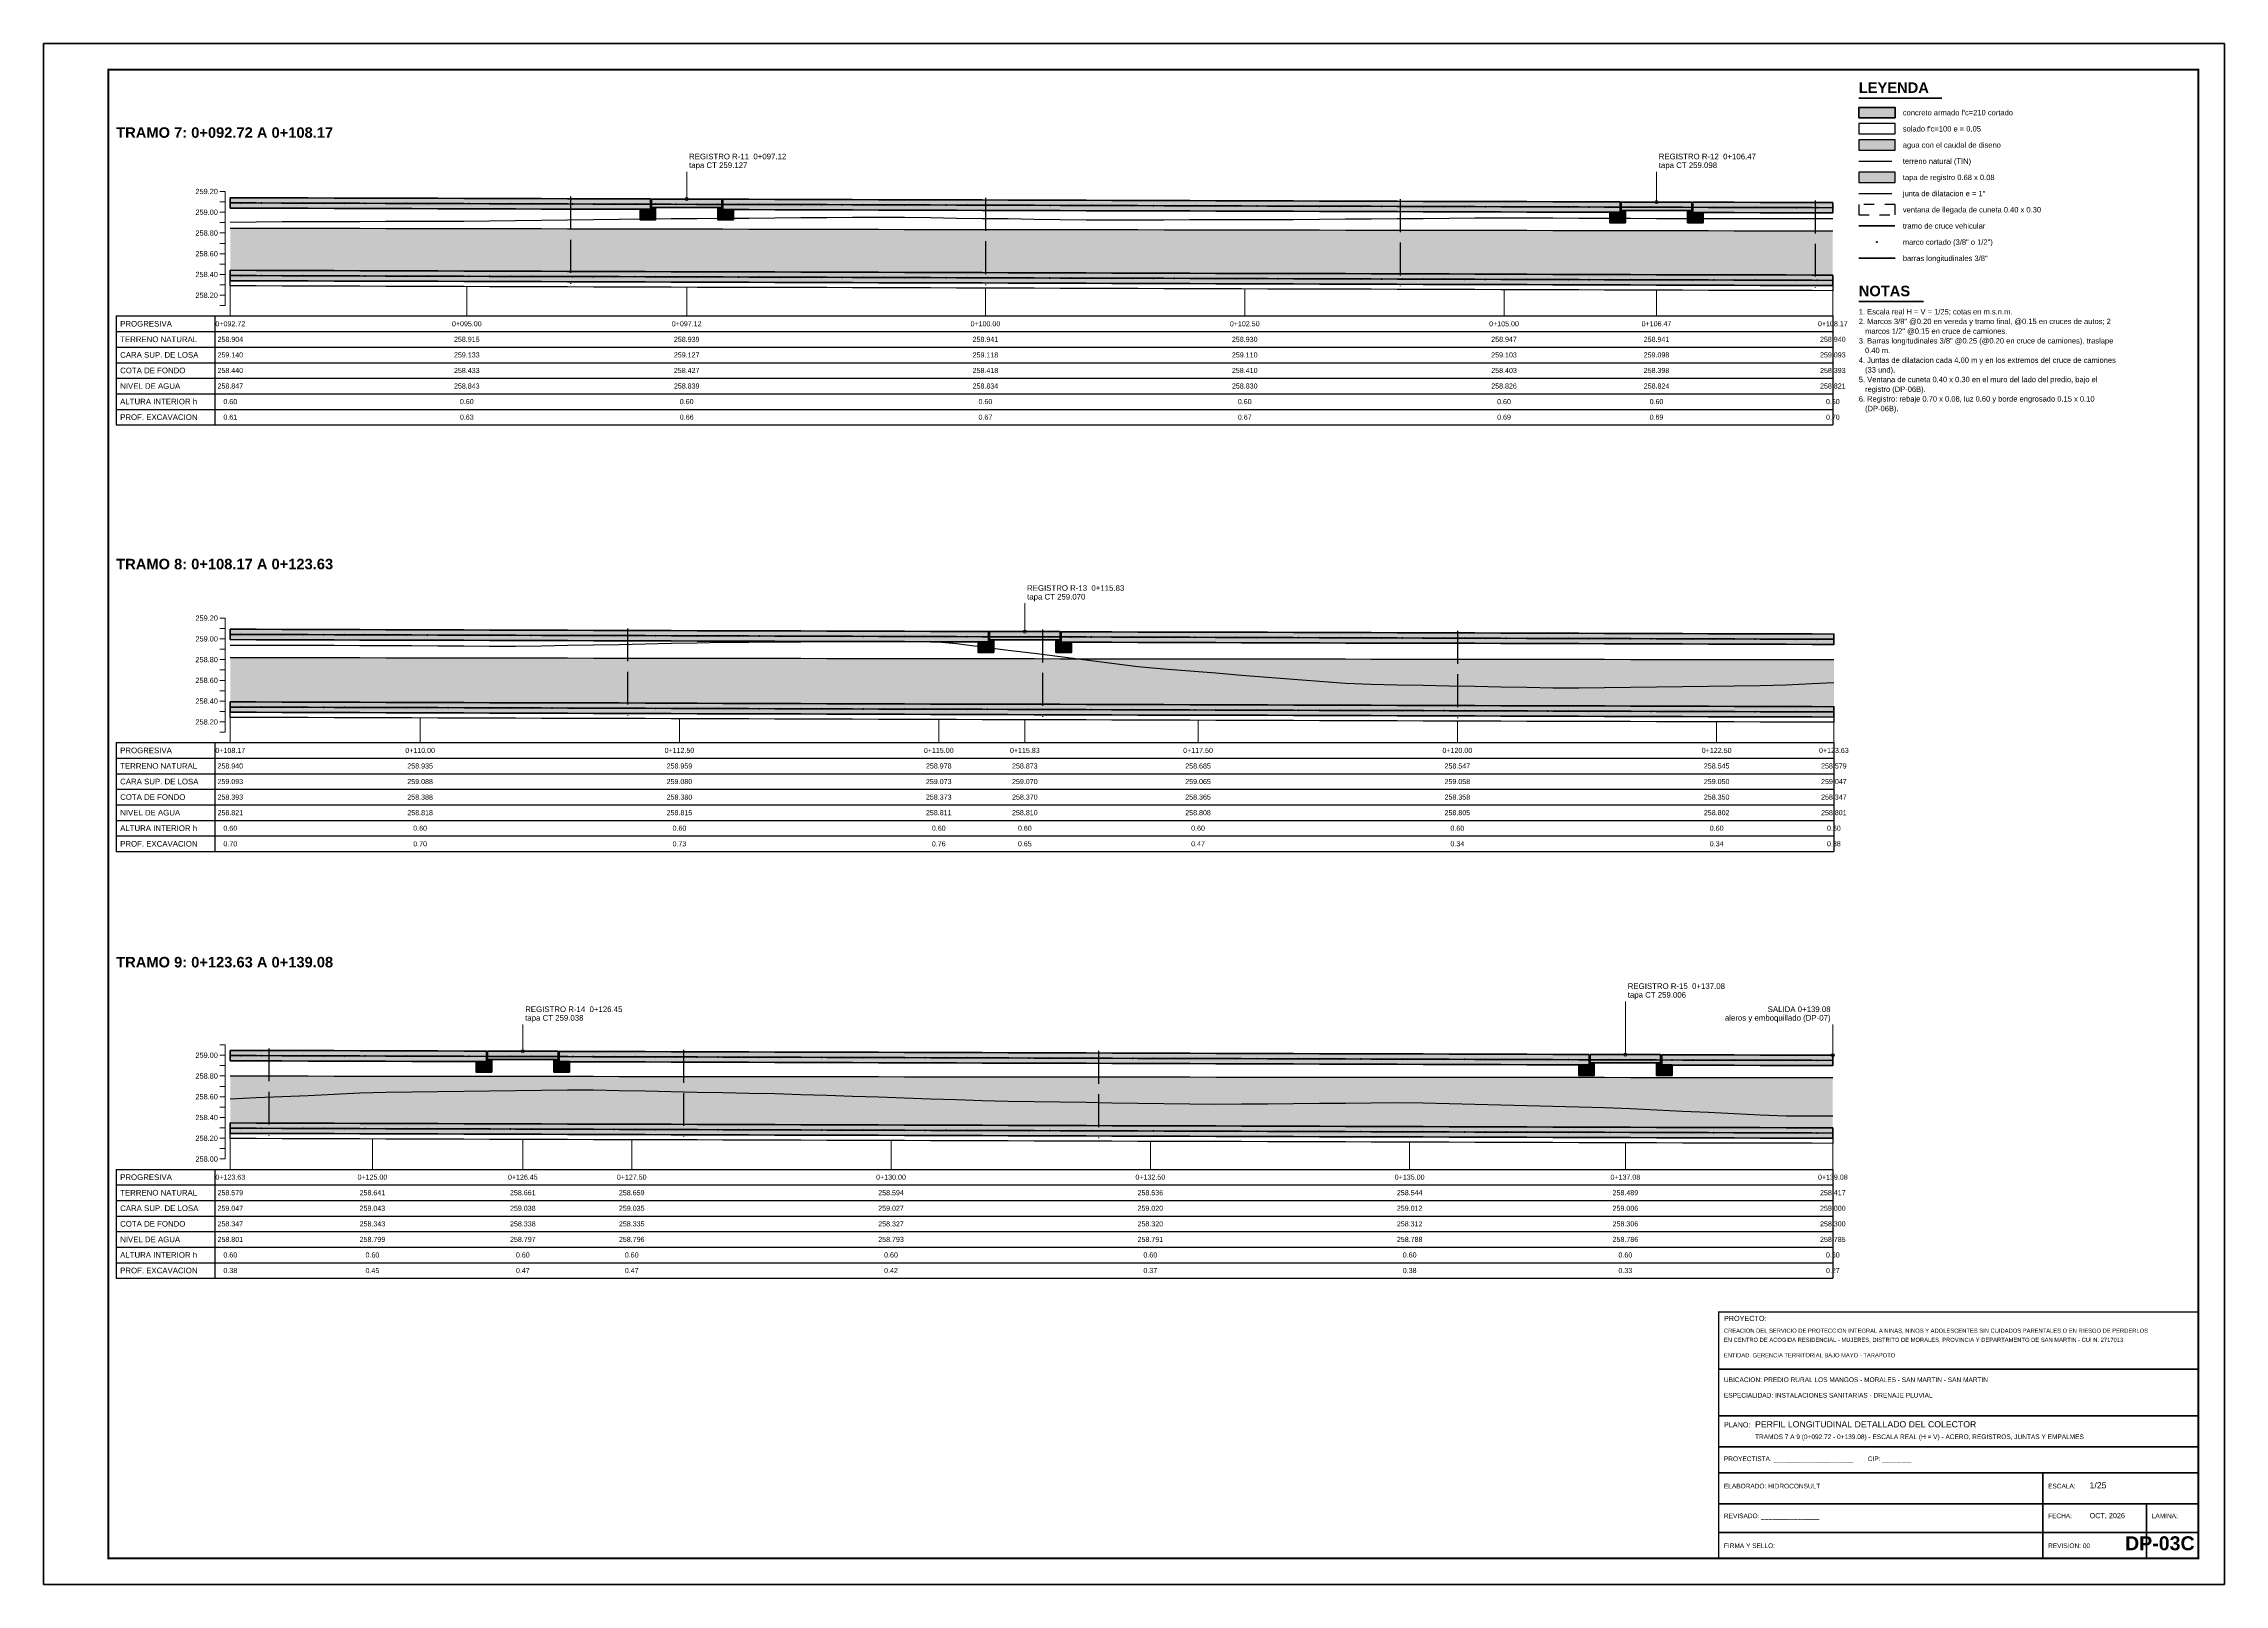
# Model space of a CAD drawing. Header units: metres. Extents: x -573 to 467, y -35 to 119.
# Drawn here: x 108.4 to 129.43, y 0 to 14.85 of the extents above; entities that cross this region are included whole.
import ezdxf
from ezdxf.enums import TextEntityAlignment as Align

# ---------------------------------------------------------------- set-up
doc = ezdxf.new("R2010")
doc.units = ezdxf.units.M
doc.header["$LTSCALE"] = 0.25
doc.linetypes.add('DASHED', pattern=[1.524, 1.27, -0.254])
doc.linetypes.add('HIDDEN', pattern=[0.375, 0.25, -0.125])
for name, color, linetype, lineweight in [('ACERO-LONG', 5, 'CONTINUOUS', 35), ('AGUA', 150, 'DASHED', 25), ('CONCRETO', 250, 'CONTINUOUS', 50), ('GRILLA', 9, 'CONTINUOUS', 13), ('LLAMADAS', 30, 'CONTINUOUS', 18), ('MARCO', 7, 'CONTINUOUS', 50), ('REGISTRO', 32, 'CONTINUOUS', 35), ('ROTULO', 7, 'CONTINUOUS', 35), ('TITULOS', 160, 'CONTINUOUS', 35)]:
    doc.layers.add(name, color=color, linetype=linetype, lineweight=lineweight)
for name, color, linetype in [('ACERO-PUNTOS', 5, 'CONTINUOUS'), ('CRUCE-VEHICULAR', 30, 'CONTINUOUS'), ('CUNETA-OCULTA', 3, 'HIDDEN'), ('GUITARRA', 8, 'CONTINUOUS'), ('JUNTAS', 8, 'DASHED'), ('LEYENDA', 7, 'CONTINUOUS'), ('ROTULO-TEXTO', 7, 'CONTINUOUS'), ('SOLADO', 8, 'CONTINUOUS'), ('TERRENO-EXISTENTE', 8, 'DASHED'), ('TEXTOS', 7, 'CONTINUOUS'), ('TEXTOS-NOTAS', 7, 'CONTINUOUS')]:
    doc.layers.add(name, color=color, linetype=linetype)
for name, color, linetype, true_color in [('AGUA-RELLENO', 150, 'CONTINUOUS', 0xcde4f6), ('CONCRETO-ACHURADO', 8, 'CONTINUOUS', 0xe2e2e2), ('ISO-TAPA', 255, 'CONTINUOUS', 0xf8f4e6)]:
    doc.layers.add(name, color=color, linetype=linetype, true_color=true_color)
doc.styles.get("Standard").update_dxf_attribs({"font": 'arial.ttf'})
doc.styles.add('TITULOS', font='arialbd.ttf')

# ---------------------------------------------------------------- blocks, each defined once
blk = doc.blocks.new('ACERO-38')
at = {"layer": 'ACERO-PUNTOS'}
h = blk.add_hatch(color=5, dxfattribs=at)
h.dxf.hatch_style = 1
h.paths.add_polyline_path([(-0.00475, 0, 1), (0.00475, 0, 1)])
at = {"layer": 'ACERO-PUNTOS', "color": 5}
blk.add_circle((0, 0), 0.00475, dxfattribs=at)

msp = doc.modelspace()

# ---------------------------------------------------------------- hatches: boundary and pattern name
at = {"layer": 'AGUA-RELLENO', "true_color": 0xcde4f6}
h = msp.add_hatch(color=7, dxfattribs=at)
h.dxf.hatch_style = 1
h.paths.add_polyline_path([(125.9, 13.823), (126.25, 13.823), (126.25, 13.923), (125.9, 13.923)])
h = msp.add_hatch(color=7, dxfattribs=at)
h.dxf.hatch_style = 1
h.paths.add_polyline_path([(110.2, 13.072), (110.45, 13.072), (110.7, 13.071), (110.95, 13.071), (111.2, 13.07), (111.45, 13.07), (111.7, 13.069), (111.95, 13.069), (112.2, 13.069), (112.45, 13.068), (112.7, 13.068), (112.95, 13.067), (113.2, 13.067), (113.45, 13.066), (113.7, 13.066), (113.95, 13.065), (114.2, 13.065), (114.45, 13.064), (114.7, 13.064), (114.95, 13.064), (115.2, 13.063), (115.45, 13.063), (115.7, 13.062), (115.95, 13.062), (116.2, 13.061), (116.45, 13.061), (116.7, 13.06), (116.95, 13.06), (117.2, 13.06), (117.45, 13.059), (117.7, 13.059), (117.95, 13.058), (118.2, 13.058), (118.45, 13.057), (118.7, 13.057), (118.95, 13.057), (119.2, 13.056), (119.45, 13.056), (119.7, 13.055), (119.95, 13.055), (120.2, 13.055), (120.45, 13.054), (120.7, 13.054), (120.95, 13.053), (121.2, 13.053), (121.45, 13.053), (121.7, 13.052), (121.95, 13.052), (122.2, 13.051), (122.45, 13.051), (122.7, 13.051), (122.95, 13.05), (123.2, 13.05), (123.45, 13.049), (123.7, 13.049), (123.95, 13.049), (124.2, 13.048), (124.45, 13.048), (124.7, 13.047), (124.95, 13.047), (125.2, 13.047), (125.45, 13.046), (125.65, 13.046), (125.65, 12.618), (125.45, 12.619), (125.2, 12.62), (124.95, 12.62), (124.7, 12.621), (124.45, 12.622), (124.2, 12.623), (123.95, 12.623), (123.7, 12.624), (123.45, 12.625), (123.2, 12.626), (122.95, 12.626), (122.7, 12.627), (122.45, 12.628), (122.2, 12.629), (121.95, 12.63), (121.7, 12.63), (121.45, 12.631), (121.2, 12.632), (120.95, 12.633), (120.7, 12.633), (120.45, 12.634), (120.2, 12.635), (119.95, 12.636), (119.7, 12.636), (119.45, 12.637), (119.2, 12.638), (118.95, 12.639), (118.7, 12.639), (118.45, 12.64), (118.2, 12.641), (117.95, 12.642), (117.7, 12.642), (117.45, 12.643), (117.2, 12.644), (116.95, 12.645), (116.7, 12.645), (116.45, 12.646), (116.2, 12.647), (115.95, 12.648), (115.7, 12.648), (115.45, 12.649), (115.2, 12.65), (114.95, 12.651), (114.7, 12.651), (114.45, 12.652), (114.2, 12.653), (113.95, 12.654), (113.7, 12.654), (113.45, 12.655), (113.2, 12.656), (112.95, 12.657), (112.7, 12.657), (112.45, 12.658), (112.2, 12.659), (111.95, 12.66), (111.7, 12.66), (111.45, 12.661), (111.2, 12.662), (110.95, 12.663), (110.7, 12.663), (110.45, 12.664), (110.2, 12.665)])
h = msp.add_hatch(color=7, dxfattribs=at)
h.dxf.hatch_style = 1
h.paths.add_polyline_path([(110.2, 8.933), (110.45, 8.933), (110.7, 8.933), (110.95, 8.932), (111.2, 8.932), (111.45, 8.932), (111.7, 8.931), (111.95, 8.931), (112.2, 8.931), (112.45, 8.93), (112.7, 8.93), (112.95, 8.929), (113.2, 8.929), (113.45, 8.929), (113.7, 8.928), (113.95, 8.928), (114.2, 8.928), (114.45, 8.927), (114.7, 8.927), (114.95, 8.927), (115.2, 8.926), (115.45, 8.926), (115.7, 8.926), (115.95, 8.925), (116.2, 8.925), (116.45, 8.925), (116.7, 8.924), (116.95, 8.924), (117.2, 8.924), (117.45, 8.923), (117.7, 8.923), (117.95, 8.923), (118.2, 8.922), (118.45, 8.922), (118.7, 8.922), (118.95, 8.921), (119.2, 8.921), (119.45, 8.921), (119.7, 8.92), (119.95, 8.92), (120.2, 8.92), (120.45, 8.919), (120.7, 8.919), (120.95, 8.919), (121.2, 8.918), (121.45, 8.918), (121.7, 8.918), (121.95, 8.917), (122.2, 8.917), (122.45, 8.917), (122.7, 8.917), (122.95, 8.916), (123.2, 8.916), (123.45, 8.916), (123.7, 8.915), (123.95, 8.915), (124.2, 8.915), (124.45, 8.914), (124.7, 8.914), (124.95, 8.914), (125.2, 8.914), (125.45, 8.913), (125.66, 8.913), (125.66, 8.459), (125.45, 8.46), (125.2, 8.461), (124.95, 8.461), (124.7, 8.462), (124.45, 8.463), (124.2, 8.464), (123.95, 8.464), (123.7, 8.465), (123.45, 8.466), (123.2, 8.467), (122.95, 8.467), (122.7, 8.468), (122.45, 8.469), (122.2, 8.47), (121.95, 8.47), (121.7, 8.471), (121.45, 8.472), (121.2, 8.473), (120.95, 8.473), (120.7, 8.474), (120.45, 8.475), (120.2, 8.476), (119.95, 8.476), (119.7, 8.477), (119.45, 8.478), (119.2, 8.479), (118.95, 8.479), (118.7, 8.48), (118.45, 8.481), (118.2, 8.482), (117.95, 8.482), (117.7, 8.483), (117.45, 8.484), (117.2, 8.485), (116.95, 8.485), (116.7, 8.486), (116.45, 8.487), (116.2, 8.488), (115.95, 8.488), (115.7, 8.489), (115.45, 8.49), (115.2, 8.491), (114.95, 8.491), (114.7, 8.492), (114.45, 8.493), (114.2, 8.494), (113.95, 8.495), (113.7, 8.495), (113.45, 8.496), (113.2, 8.497), (112.95, 8.498), (112.7, 8.498), (112.45, 8.499), (112.2, 8.5), (111.95, 8.501), (111.7, 8.501), (111.45, 8.502), (111.2, 8.503), (110.95, 8.504), (110.7, 8.504), (110.45, 8.505), (110.2, 8.506)])
h = msp.add_hatch(color=7, dxfattribs=at)
h.dxf.hatch_style = 1
h.paths.add_polyline_path([(110.2, 4.901), (110.45, 4.9), (110.7, 4.9), (110.95, 4.9), (111.2, 4.899), (111.45, 4.899), (111.7, 4.899), (111.95, 4.899), (112.2, 4.898), (112.45, 4.898), (112.7, 4.898), (112.95, 4.897), (113.2, 4.897), (113.45, 4.897), (113.7, 4.897), (113.95, 4.896), (114.2, 4.896), (114.45, 4.896), (114.7, 4.895), (114.95, 4.895), (115.2, 4.895), (115.45, 4.895), (115.7, 4.894), (115.95, 4.894), (116.2, 4.894), (116.45, 4.894), (116.7, 4.893), (116.95, 4.893), (117.2, 4.893), (117.45, 4.893), (117.7, 4.892), (117.95, 4.892), (118.2, 4.892), (118.45, 4.892), (118.7, 4.891), (118.95, 4.891), (119.2, 4.891), (119.45, 4.891), (119.7, 4.89), (119.95, 4.89), (120.2, 4.89), (120.45, 4.89), (120.7, 4.889), (120.95, 4.889), (121.2, 4.889), (121.45, 4.889), (121.7, 4.888), (121.95, 4.888), (122.2, 4.888), (122.45, 4.888), (122.7, 4.887), (122.95, 4.887), (123.2, 4.887), (123.45, 4.887), (123.7, 4.886), (123.95, 4.886), (124.2, 4.886), (124.45, 4.886), (124.7, 4.885), (124.95, 4.885), (125.2, 4.885), (125.45, 4.885), (125.65, 4.885), (125.65, 4.4), (125.45, 4.401), (125.2, 4.401), (124.95, 4.402), (124.7, 4.403), (124.45, 4.404), (124.2, 4.404), (123.95, 4.405), (123.7, 4.406), (123.45, 4.407), (123.2, 4.407), (122.95, 4.408), (122.7, 4.409), (122.45, 4.41), (122.2, 4.41), (121.95, 4.411), (121.7, 4.412), (121.45, 4.413), (121.2, 4.413), (120.95, 4.414), (120.7, 4.415), (120.45, 4.416), (120.2, 4.416), (119.95, 4.417), (119.7, 4.418), (119.45, 4.419), (119.2, 4.419), (118.95, 4.42), (118.7, 4.421), (118.45, 4.422), (118.2, 4.422), (117.95, 4.423), (117.7, 4.424), (117.45, 4.425), (117.2, 4.426), (116.95, 4.426), (116.7, 4.427), (116.45, 4.428), (116.2, 4.429), (115.95, 4.429), (115.7, 4.43), (115.45, 4.431), (115.2, 4.432), (114.95, 4.432), (114.7, 4.433), (114.45, 4.434), (114.2, 4.435), (113.95, 4.435), (113.7, 4.436), (113.45, 4.437), (113.2, 4.438), (112.95, 4.438), (112.7, 4.439), (112.45, 4.44), (112.2, 4.441), (111.95, 4.441), (111.7, 4.442), (111.45, 4.443), (111.2, 4.444), (110.95, 4.444), (110.7, 4.445), (110.45, 4.446), (110.2, 4.447)])
at = {"layer": 'CONCRETO-ACHURADO', "true_color": 0xe2e2e2}
h = msp.add_hatch(color=7, dxfattribs=at)
h.dxf.hatch_style = 1
h.paths.add_polyline_path([(125.9, 14.135), (126.25, 14.135), (126.25, 14.235), (125.9, 14.235)])
h = msp.add_hatch(color=7, dxfattribs=at)
h.dxf.hatch_style = 1
h.paths.add_polyline_path([(110.2, 13.365), (110.45, 13.364), (110.7, 13.363), (110.95, 13.363), (111.2, 13.362), (111.45, 13.361), (111.7, 13.36), (111.95, 13.36), (112.2, 13.359), (112.45, 13.358), (112.7, 13.357), (112.95, 13.357), (113.2, 13.356), (113.45, 13.355), (113.7, 13.354), (113.95, 13.354), (114.2, 13.353), (114.25, 13.353), (114.25, 13.253), (114.2, 13.253), (113.95, 13.254), (113.7, 13.254), (113.45, 13.255), (113.2, 13.256), (112.95, 13.257), (112.7, 13.257), (112.45, 13.258), (112.2, 13.259), (111.95, 13.26), (111.7, 13.26), (111.45, 13.261), (111.2, 13.262), (110.95, 13.263), (110.7, 13.263), (110.45, 13.264), (110.2, 13.265)])
h = msp.add_hatch(color=7, dxfattribs=at)
h.dxf.hatch_style = 1
h.paths.add_polyline_path([(114.3, 13.272), (114.25, 13.272), (114.25, 13.252), (114.15, 13.252), (114.15, 13.152), (114.3, 13.152)])
h = msp.add_hatch(color=7, dxfattribs=at)
h.dxf.hatch_style = 1
h.paths.add_polyline_path([(114.9, 13.272), (114.95, 13.272), (114.95, 13.252), (115.05, 13.252), (115.05, 13.152), (114.9, 13.152)])
h = msp.add_hatch(color=7, dxfattribs=at)
h.dxf.hatch_style = 1
h.paths.add_polyline_path([(114.95, 13.351), (115.2, 13.35), (115.45, 13.349), (115.7, 13.348), (115.95, 13.348), (116.2, 13.347), (116.45, 13.346), (116.7, 13.345), (116.95, 13.345), (117.2, 13.344), (117.45, 13.343), (117.7, 13.342), (117.95, 13.342), (118.2, 13.341), (118.45, 13.34), (118.7, 13.339), (118.95, 13.339), (119.2, 13.338), (119.45, 13.337), (119.7, 13.336), (119.95, 13.336), (120.2, 13.335), (120.45, 13.334), (120.7, 13.333), (120.95, 13.333), (121.2, 13.332), (121.45, 13.331), (121.7, 13.33), (121.95, 13.33), (122.2, 13.329), (122.45, 13.328), (122.7, 13.327), (122.95, 13.326), (123.2, 13.326), (123.45, 13.325), (123.6, 13.325), (123.6, 13.225), (123.45, 13.225), (123.2, 13.226), (122.95, 13.226), (122.7, 13.227), (122.45, 13.228), (122.2, 13.229), (121.95, 13.23), (121.7, 13.23), (121.45, 13.231), (121.2, 13.232), (120.95, 13.233), (120.7, 13.233), (120.45, 13.234), (120.2, 13.235), (119.95, 13.236), (119.7, 13.236), (119.45, 13.237), (119.2, 13.238), (118.95, 13.239), (118.7, 13.239), (118.45, 13.24), (118.2, 13.241), (117.95, 13.242), (117.7, 13.242), (117.45, 13.243), (117.2, 13.244), (116.95, 13.245), (116.7, 13.245), (116.45, 13.246), (116.2, 13.247), (115.95, 13.248), (115.7, 13.248), (115.45, 13.249), (115.2, 13.25), (114.95, 13.251)])
h = msp.add_hatch(color=7, dxfattribs=at)
h.dxf.hatch_style = 1
h.paths.add_polyline_path([(124.3, 13.322), (124.45, 13.322), (124.7, 13.321), (124.95, 13.32), (125.2, 13.32), (125.45, 13.319), (125.65, 13.318), (125.65, 13.218), (125.45, 13.219), (125.2, 13.22), (124.95, 13.22), (124.7, 13.221), (124.45, 13.222), (124.3, 13.222)])
h = msp.add_hatch(color=7, dxfattribs=at)
h.dxf.hatch_style = 1
h.paths.add_polyline_path([(123.65, 13.243), (123.6, 13.243), (123.6, 13.223), (123.5, 13.223), (123.5, 13.123), (123.65, 13.123)])
h = msp.add_hatch(color=7, dxfattribs=at)
h.dxf.hatch_style = 1
h.paths.add_polyline_path([(124.25, 13.243), (124.3, 13.243), (124.3, 13.223), (124.4, 13.223), (124.4, 13.123), (124.25, 13.123)])
h = msp.add_hatch(color=7, dxfattribs=at)
h.dxf.hatch_style = 1
h.paths.add_polyline_path([(110.2, 12.665), (110.45, 12.664), (110.7, 12.663), (110.95, 12.663), (111.2, 12.662), (111.45, 12.661), (111.7, 12.66), (111.95, 12.66), (112.2, 12.659), (112.45, 12.658), (112.7, 12.657), (112.95, 12.657), (113.2, 12.656), (113.45, 12.655), (113.7, 12.654), (113.95, 12.654), (114.2, 12.653), (114.45, 12.652), (114.7, 12.651), (114.95, 12.651), (115.2, 12.65), (115.45, 12.649), (115.7, 12.648), (115.95, 12.648), (116.2, 12.647), (116.45, 12.646), (116.7, 12.645), (116.95, 12.645), (117.2, 12.644), (117.45, 12.643), (117.7, 12.642), (117.95, 12.642), (118.2, 12.641), (118.45, 12.64), (118.7, 12.639), (118.95, 12.639), (119.2, 12.638), (119.45, 12.637), (119.7, 12.636), (119.95, 12.636), (120.2, 12.635), (120.45, 12.634), (120.7, 12.633), (120.95, 12.633), (121.2, 12.632), (121.45, 12.631), (121.7, 12.63), (121.95, 12.63), (122.2, 12.629), (122.45, 12.628), (122.7, 12.627), (122.95, 12.626), (123.2, 12.626), (123.45, 12.625), (123.7, 12.624), (123.95, 12.623), (124.2, 12.623), (124.45, 12.622), (124.7, 12.621), (124.95, 12.62), (125.2, 12.62), (125.45, 12.619), (125.65, 12.618), (125.65, 12.518), (125.45, 12.519), (125.2, 12.52), (124.95, 12.52), (124.7, 12.521), (124.45, 12.522), (124.2, 12.523), (123.95, 12.523), (123.7, 12.524), (123.45, 12.525), (123.2, 12.526), (122.95, 12.526), (122.7, 12.527), (122.45, 12.528), (122.2, 12.529), (121.95, 12.53), (121.7, 12.53), (121.45, 12.531), (121.2, 12.532), (120.95, 12.533), (120.7, 12.533), (120.45, 12.534), (120.2, 12.535), (119.95, 12.536), (119.7, 12.536), (119.45, 12.537), (119.2, 12.538), (118.95, 12.539), (118.7, 12.539), (118.45, 12.54), (118.2, 12.541), (117.95, 12.542), (117.7, 12.542), (117.45, 12.543), (117.2, 12.544), (116.95, 12.545), (116.7, 12.545), (116.45, 12.546), (116.2, 12.547), (115.95, 12.548), (115.7, 12.548), (115.45, 12.549), (115.2, 12.55), (114.95, 12.551), (114.7, 12.551), (114.45, 12.552), (114.2, 12.553), (113.95, 12.554), (113.7, 12.554), (113.45, 12.555), (113.2, 12.556), (112.95, 12.557), (112.7, 12.557), (112.45, 12.558), (112.2, 12.559), (111.95, 12.56), (111.7, 12.56), (111.45, 12.561), (111.2, 12.562), (110.95, 12.563), (110.7, 12.563), (110.45, 12.564), (110.2, 12.565)])
h = msp.add_hatch(color=7, dxfattribs=at)
h.dxf.hatch_style = 1
h.paths.add_polyline_path([(110.2, 9.206), (110.45, 9.205), (110.7, 9.204), (110.95, 9.204), (111.2, 9.203), (111.45, 9.202), (111.7, 9.201), (111.95, 9.201), (112.2, 9.2), (112.45, 9.199), (112.7, 9.198), (112.95, 9.198), (113.2, 9.197), (113.45, 9.196), (113.7, 9.195), (113.95, 9.195), (114.2, 9.194), (114.45, 9.193), (114.7, 9.192), (114.95, 9.191), (115.2, 9.191), (115.45, 9.19), (115.7, 9.189), (115.95, 9.188), (116.2, 9.188), (116.45, 9.187), (116.7, 9.186), (116.95, 9.185), (117.2, 9.185), (117.45, 9.184), (117.51, 9.184), (117.51, 9.084), (117.45, 9.084), (117.2, 9.085), (116.95, 9.085), (116.7, 9.086), (116.45, 9.087), (116.2, 9.088), (115.95, 9.088), (115.7, 9.089), (115.45, 9.09), (115.2, 9.091), (114.95, 9.091), (114.7, 9.092), (114.45, 9.093), (114.2, 9.094), (113.95, 9.095), (113.7, 9.095), (113.45, 9.096), (113.2, 9.097), (112.95, 9.098), (112.7, 9.098), (112.45, 9.099), (112.2, 9.1), (111.95, 9.101), (111.7, 9.101), (111.45, 9.102), (111.2, 9.103), (110.95, 9.104), (110.7, 9.104), (110.45, 9.105), (110.2, 9.106)])
h = msp.add_hatch(color=7, dxfattribs=at)
h.dxf.hatch_style = 1
h.paths.add_polyline_path([(117.56, 9.103), (117.51, 9.103), (117.51, 9.082), (117.41, 9.082), (117.41, 8.982), (117.56, 8.982)])
h = msp.add_hatch(color=7, dxfattribs=at)
h.dxf.hatch_style = 1
h.paths.add_polyline_path([(118.16, 9.103), (118.21, 9.103), (118.21, 9.082), (118.31, 9.082), (118.31, 8.982), (118.16, 8.982)])
h = msp.add_hatch(color=7, dxfattribs=at)
h.dxf.hatch_style = 1
h.paths.add_polyline_path([(118.21, 9.182), (118.45, 9.181), (118.7, 9.18), (118.95, 9.179), (119.2, 9.179), (119.45, 9.178), (119.7, 9.177), (119.95, 9.176), (120.2, 9.176), (120.45, 9.175), (120.7, 9.174), (120.95, 9.173), (121.2, 9.173), (121.45, 9.172), (121.7, 9.171), (121.95, 9.17), (122.2, 9.17), (122.45, 9.169), (122.7, 9.168), (122.95, 9.167), (123.2, 9.167), (123.45, 9.166), (123.7, 9.165), (123.95, 9.164), (124.2, 9.164), (124.45, 9.163), (124.7, 9.162), (124.95, 9.161), (125.2, 9.161), (125.45, 9.16), (125.66, 9.159), (125.66, 9.059), (125.45, 9.06), (125.2, 9.061), (124.95, 9.061), (124.7, 9.062), (124.45, 9.063), (124.2, 9.064), (123.95, 9.064), (123.7, 9.065), (123.45, 9.066), (123.2, 9.067), (122.95, 9.067), (122.7, 9.068), (122.45, 9.069), (122.2, 9.07), (121.95, 9.07), (121.7, 9.071), (121.45, 9.072), (121.2, 9.073), (120.95, 9.073), (120.7, 9.074), (120.45, 9.075), (120.2, 9.076), (119.95, 9.076), (119.7, 9.077), (119.45, 9.078), (119.2, 9.079), (118.95, 9.079), (118.7, 9.08), (118.45, 9.081), (118.21, 9.082)])
h = msp.add_hatch(color=7, dxfattribs=at)
h.dxf.hatch_style = 1
h.paths.add_polyline_path([(110.2, 8.506), (110.45, 8.505), (110.7, 8.504), (110.95, 8.504), (111.2, 8.503), (111.45, 8.502), (111.7, 8.501), (111.95, 8.501), (112.2, 8.5), (112.45, 8.499), (112.7, 8.498), (112.95, 8.498), (113.2, 8.497), (113.45, 8.496), (113.7, 8.495), (113.95, 8.495), (114.2, 8.494), (114.45, 8.493), (114.7, 8.492), (114.95, 8.491), (115.2, 8.491), (115.45, 8.49), (115.7, 8.489), (115.95, 8.488), (116.2, 8.488), (116.45, 8.487), (116.7, 8.486), (116.95, 8.485), (117.2, 8.485), (117.45, 8.484), (117.7, 8.483), (117.95, 8.482), (118.2, 8.482), (118.45, 8.481), (118.7, 8.48), (118.95, 8.479), (119.2, 8.479), (119.45, 8.478), (119.7, 8.477), (119.95, 8.476), (120.2, 8.476), (120.45, 8.475), (120.7, 8.474), (120.95, 8.473), (121.2, 8.473), (121.45, 8.472), (121.7, 8.471), (121.95, 8.47), (122.2, 8.47), (122.45, 8.469), (122.7, 8.468), (122.95, 8.467), (123.2, 8.467), (123.45, 8.466), (123.7, 8.465), (123.95, 8.464), (124.2, 8.464), (124.45, 8.463), (124.7, 8.462), (124.95, 8.461), (125.2, 8.461), (125.45, 8.46), (125.66, 8.459), (125.66, 8.359), (125.45, 8.36), (125.2, 8.361), (124.95, 8.361), (124.7, 8.362), (124.45, 8.363), (124.2, 8.364), (123.95, 8.364), (123.7, 8.365), (123.45, 8.366), (123.2, 8.367), (122.95, 8.367), (122.7, 8.368), (122.45, 8.369), (122.2, 8.37), (121.95, 8.37), (121.7, 8.371), (121.45, 8.372), (121.2, 8.373), (120.95, 8.373), (120.7, 8.374), (120.45, 8.375), (120.2, 8.376), (119.95, 8.376), (119.7, 8.377), (119.45, 8.378), (119.2, 8.379), (118.95, 8.379), (118.7, 8.38), (118.45, 8.381), (118.2, 8.382), (117.95, 8.382), (117.7, 8.383), (117.45, 8.384), (117.2, 8.385), (116.95, 8.385), (116.7, 8.386), (116.45, 8.387), (116.2, 8.388), (115.95, 8.388), (115.7, 8.389), (115.45, 8.39), (115.2, 8.391), (114.95, 8.391), (114.7, 8.392), (114.45, 8.393), (114.2, 8.394), (113.95, 8.395), (113.7, 8.395), (113.45, 8.396), (113.2, 8.397), (112.95, 8.398), (112.7, 8.398), (112.45, 8.399), (112.2, 8.4), (111.95, 8.401), (111.7, 8.401), (111.45, 8.402), (111.2, 8.403), (110.95, 8.404), (110.7, 8.404), (110.45, 8.405), (110.2, 8.406)])
h = msp.add_hatch(color=7, dxfattribs=at)
h.dxf.hatch_style = 1
h.paths.add_polyline_path([(110.2, 5.147), (110.45, 5.146), (110.7, 5.145), (110.95, 5.144), (111.2, 5.144), (111.45, 5.143), (111.7, 5.142), (111.95, 5.141), (112.2, 5.141), (112.45, 5.14), (112.67, 5.139), (112.67, 5.039), (112.45, 5.04), (112.2, 5.041), (111.95, 5.041), (111.7, 5.042), (111.45, 5.043), (111.2, 5.044), (110.95, 5.044), (110.7, 5.045), (110.45, 5.046), (110.2, 5.047)])
h = msp.add_hatch(color=7, dxfattribs=at)
h.dxf.hatch_style = 1
h.paths.add_polyline_path([(112.72, 5.058), (112.67, 5.058), (112.67, 5.038), (112.57, 5.038), (112.57, 4.938), (112.72, 4.938)])
h = msp.add_hatch(color=7, dxfattribs=at)
h.dxf.hatch_style = 1
h.paths.add_polyline_path([(113.32, 5.058), (113.37, 5.058), (113.37, 5.038), (113.47, 5.038), (113.47, 4.938), (113.32, 4.938)])
h = msp.add_hatch(color=7, dxfattribs=at)
h.dxf.hatch_style = 1
h.paths.add_polyline_path([(113.37, 5.137), (113.45, 5.137), (113.7, 5.136), (113.95, 5.135), (114.2, 5.135), (114.45, 5.134), (114.7, 5.133), (114.95, 5.132), (115.2, 5.132), (115.45, 5.131), (115.7, 5.13), (115.95, 5.129), (116.2, 5.129), (116.45, 5.128), (116.7, 5.127), (116.95, 5.126), (117.2, 5.126), (117.45, 5.125), (117.7, 5.124), (117.95, 5.123), (118.2, 5.122), (118.45, 5.122), (118.7, 5.121), (118.95, 5.12), (119.2, 5.119), (119.45, 5.119), (119.7, 5.118), (119.95, 5.117), (120.2, 5.116), (120.45, 5.116), (120.7, 5.115), (120.95, 5.114), (121.2, 5.113), (121.45, 5.113), (121.7, 5.112), (121.95, 5.111), (122.2, 5.11), (122.45, 5.11), (122.7, 5.109), (122.95, 5.108), (123.2, 5.107), (123.3, 5.107), (123.3, 5.007), (123.2, 5.007), (122.95, 5.008), (122.7, 5.009), (122.45, 5.01), (122.2, 5.01), (121.95, 5.011), (121.7, 5.012), (121.45, 5.013), (121.2, 5.013), (120.95, 5.014), (120.7, 5.015), (120.45, 5.016), (120.2, 5.016), (119.95, 5.017), (119.7, 5.018), (119.45, 5.019), (119.2, 5.019), (118.95, 5.02), (118.7, 5.021), (118.45, 5.022), (118.2, 5.022), (117.95, 5.023), (117.7, 5.024), (117.45, 5.025), (117.2, 5.026), (116.95, 5.026), (116.7, 5.027), (116.45, 5.028), (116.2, 5.029), (115.95, 5.029), (115.7, 5.03), (115.45, 5.031), (115.2, 5.032), (114.95, 5.032), (114.7, 5.033), (114.45, 5.034), (114.2, 5.035), (113.95, 5.035), (113.7, 5.036), (113.45, 5.037), (113.37, 5.037)])
h = msp.add_hatch(color=7, dxfattribs=at)
h.dxf.hatch_style = 1
h.paths.add_polyline_path([(124, 5.105), (124.2, 5.104), (124.45, 5.104), (124.7, 5.103), (124.95, 5.102), (125.2, 5.101), (125.45, 5.101), (125.65, 5.1), (125.65, 5), (125.45, 5.001), (125.2, 5.001), (124.95, 5.002), (124.7, 5.003), (124.45, 5.004), (124.2, 5.004), (124, 5.005)])
h = msp.add_hatch(color=7, dxfattribs=at)
h.dxf.hatch_style = 1
h.paths.add_polyline_path([(123.35, 5.026), (123.3, 5.026), (123.3, 5.006), (123.2, 5.006), (123.2, 4.906), (123.35, 4.906)])
h = msp.add_hatch(color=7, dxfattribs=at)
h.dxf.hatch_style = 1
h.paths.add_polyline_path([(123.95, 5.026), (124, 5.026), (124, 5.006), (124.1, 5.006), (124.1, 4.906), (123.95, 4.906)])
h = msp.add_hatch(color=7, dxfattribs=at)
h.dxf.hatch_style = 1
h.paths.add_polyline_path([(110.2, 4.447), (110.45, 4.446), (110.7, 4.445), (110.95, 4.444), (111.2, 4.444), (111.45, 4.443), (111.7, 4.442), (111.95, 4.441), (112.2, 4.441), (112.45, 4.44), (112.7, 4.439), (112.95, 4.438), (113.2, 4.438), (113.45, 4.437), (113.7, 4.436), (113.95, 4.435), (114.2, 4.435), (114.45, 4.434), (114.7, 4.433), (114.95, 4.432), (115.2, 4.432), (115.45, 4.431), (115.7, 4.43), (115.95, 4.429), (116.2, 4.429), (116.45, 4.428), (116.7, 4.427), (116.95, 4.426), (117.2, 4.426), (117.45, 4.425), (117.7, 4.424), (117.95, 4.423), (118.2, 4.422), (118.45, 4.422), (118.7, 4.421), (118.95, 4.42), (119.2, 4.419), (119.45, 4.419), (119.7, 4.418), (119.95, 4.417), (120.2, 4.416), (120.45, 4.416), (120.7, 4.415), (120.95, 4.414), (121.2, 4.413), (121.45, 4.413), (121.7, 4.412), (121.95, 4.411), (122.2, 4.41), (122.45, 4.41), (122.7, 4.409), (122.95, 4.408), (123.2, 4.407), (123.45, 4.407), (123.7, 4.406), (123.95, 4.405), (124.2, 4.404), (124.45, 4.404), (124.7, 4.403), (124.95, 4.402), (125.2, 4.401), (125.45, 4.401), (125.65, 4.4), (125.65, 4.3), (125.45, 4.301), (125.2, 4.301), (124.95, 4.302), (124.7, 4.303), (124.45, 4.304), (124.2, 4.304), (123.95, 4.305), (123.7, 4.306), (123.45, 4.307), (123.2, 4.307), (122.95, 4.308), (122.7, 4.309), (122.45, 4.31), (122.2, 4.31), (121.95, 4.311), (121.7, 4.312), (121.45, 4.313), (121.2, 4.313), (120.95, 4.314), (120.7, 4.315), (120.45, 4.316), (120.2, 4.316), (119.95, 4.317), (119.7, 4.318), (119.45, 4.319), (119.2, 4.319), (118.95, 4.32), (118.7, 4.321), (118.45, 4.322), (118.2, 4.322), (117.95, 4.323), (117.7, 4.324), (117.45, 4.325), (117.2, 4.326), (116.95, 4.326), (116.7, 4.327), (116.45, 4.328), (116.2, 4.329), (115.95, 4.329), (115.7, 4.33), (115.45, 4.331), (115.2, 4.332), (114.95, 4.332), (114.7, 4.333), (114.45, 4.334), (114.2, 4.335), (113.95, 4.335), (113.7, 4.336), (113.45, 4.337), (113.2, 4.338), (112.95, 4.338), (112.7, 4.339), (112.45, 4.34), (112.2, 4.341), (111.95, 4.341), (111.7, 4.342), (111.45, 4.343), (111.2, 4.344), (110.95, 4.344), (110.7, 4.345), (110.45, 4.346), (110.2, 4.347)])
at = {"layer": 'ISO-TAPA', "true_color": 0xf8f4e6}
h = msp.add_hatch(color=7, dxfattribs=at)
h.dxf.hatch_style = 1
h.paths.add_polyline_path([(125.9, 13.511), (126.25, 13.511), (126.25, 13.611), (125.9, 13.611)])
h = msp.add_hatch(color=7, dxfattribs=at)
h.dxf.hatch_style = 1
h.paths.add_polyline_path([(114.26, 13.352), (114.94, 13.352), (114.94, 13.272), (114.26, 13.272)])
h = msp.add_hatch(color=7, dxfattribs=at)
h.dxf.hatch_style = 1
h.paths.add_polyline_path([(123.61, 13.323), (124.29, 13.323), (124.29, 13.243), (123.61, 13.243)])
h = msp.add_hatch(color=7, dxfattribs=at)
h.dxf.hatch_style = 1
h.paths.add_polyline_path([(117.52, 9.183), (118.2, 9.183), (118.2, 9.103), (117.52, 9.103)])
h = msp.add_hatch(color=7, dxfattribs=at)
h.dxf.hatch_style = 1
h.paths.add_polyline_path([(112.68, 5.138), (113.36, 5.138), (113.36, 5.058), (112.68, 5.058)])
h = msp.add_hatch(color=7, dxfattribs=at)
h.dxf.hatch_style = 1
h.paths.add_polyline_path([(123.31, 5.106), (123.99, 5.106), (123.99, 5.026), (123.31, 5.026)])

# ---------------------------------------------------------------- linework, layer by layer
at = {"layer": 'ACERO-LONG'}
msp.add_line((125.9, 12.781), (126.25, 12.781), dxfattribs=at)
for points in [[(110.2, 13.315), (110.45, 13.314), (110.7, 13.313), (110.95, 13.313), (111.2, 13.312), (111.45, 13.311), (111.7, 13.31), (111.95, 13.31), (112.2, 13.309), (112.45, 13.308), (112.7, 13.307), (112.95, 13.307), (113.2, 13.306), (113.45, 13.305), (113.7, 13.304), (113.95, 13.304), (114.2, 13.303), (114.45, 13.302), (114.7, 13.301), (114.95, 13.301), (115.2, 13.3), (115.45, 13.299), (115.7, 13.298), (115.95, 13.298), (116.2, 13.297), (116.45, 13.296), (116.7, 13.295), (116.95, 13.295), (117.2, 13.294), (117.45, 13.293), (117.7, 13.292), (117.95, 13.292), (118.2, 13.291), (118.45, 13.29), (118.7, 13.289), (118.95, 13.289), (119.2, 13.288), (119.45, 13.287), (119.7, 13.286), (119.95, 13.286), (120.2, 13.285), (120.45, 13.284), (120.7, 13.283), (120.95, 13.283), (121.2, 13.282), (121.45, 13.281), (121.7, 13.28), (121.95, 13.28), (122.2, 13.279), (122.45, 13.278), (122.7, 13.277), (122.95, 13.276), (123.2, 13.276), (123.45, 13.275), (123.7, 13.274), (123.95, 13.273), (124.2, 13.273), (124.45, 13.272), (124.7, 13.271), (124.95, 13.27), (125.2, 13.27), (125.45, 13.269), (125.65, 13.268)], [(110.2, 12.615), (110.45, 12.614), (110.7, 12.613), (110.95, 12.613), (111.2, 12.612), (111.45, 12.611), (111.7, 12.61), (111.95, 12.61), (112.2, 12.609), (112.45, 12.608), (112.7, 12.607), (112.95, 12.607), (113.2, 12.606), (113.45, 12.605), (113.7, 12.604), (113.95, 12.604), (114.2, 12.603), (114.45, 12.602), (114.7, 12.601), (114.95, 12.601), (115.2, 12.6), (115.45, 12.599), (115.7, 12.598), (115.95, 12.598), (116.2, 12.597), (116.45, 12.596), (116.7, 12.595), (116.95, 12.595), (117.2, 12.594), (117.45, 12.593), (117.7, 12.592), (117.95, 12.592), (118.2, 12.591), (118.45, 12.59), (118.7, 12.589), (118.95, 12.589), (119.2, 12.588), (119.45, 12.587), (119.7, 12.586), (119.95, 12.586), (120.2, 12.585), (120.45, 12.584), (120.7, 12.583), (120.95, 12.583), (121.2, 12.582), (121.45, 12.581), (121.7, 12.58), (121.95, 12.58), (122.2, 12.579), (122.45, 12.578), (122.7, 12.577), (122.95, 12.576), (123.2, 12.576), (123.45, 12.575), (123.7, 12.574), (123.95, 12.573), (124.2, 12.573), (124.45, 12.572), (124.7, 12.571), (124.95, 12.57), (125.2, 12.57), (125.45, 12.569), (125.65, 12.568)], [(110.2, 9.156), (110.45, 9.155), (110.7, 9.154), (110.95, 9.154), (111.2, 9.153), (111.45, 9.152), (111.7, 9.151), (111.95, 9.151), (112.2, 9.15), (112.45, 9.149), (112.7, 9.148), (112.95, 9.148), (113.2, 9.147), (113.45, 9.146), (113.7, 9.145), (113.95, 9.145), (114.2, 9.144), (114.45, 9.143), (114.7, 9.142), (114.95, 9.141), (115.2, 9.141), (115.45, 9.14), (115.7, 9.139), (115.95, 9.138), (116.2, 9.138), (116.45, 9.137), (116.7, 9.136), (116.95, 9.135), (117.2, 9.135), (117.45, 9.134), (117.7, 9.133), (117.95, 9.132), (118.2, 9.132), (118.45, 9.131), (118.7, 9.13), (118.95, 9.129), (119.2, 9.129), (119.45, 9.128), (119.7, 9.127), (119.95, 9.126), (120.2, 9.126), (120.45, 9.125), (120.7, 9.124), (120.95, 9.123), (121.2, 9.123), (121.45, 9.122), (121.7, 9.121), (121.95, 9.12), (122.2, 9.12), (122.45, 9.119), (122.7, 9.118), (122.95, 9.117), (123.2, 9.117), (123.45, 9.116), (123.7, 9.115), (123.95, 9.114), (124.2, 9.114), (124.45, 9.113), (124.7, 9.112), (124.95, 9.111), (125.2, 9.111), (125.45, 9.11), (125.66, 9.109)], [(110.2, 8.456), (110.45, 8.455), (110.7, 8.454), (110.95, 8.454), (111.2, 8.453), (111.45, 8.452), (111.7, 8.451), (111.95, 8.451), (112.2, 8.45), (112.45, 8.449), (112.7, 8.448), (112.95, 8.448), (113.2, 8.447), (113.45, 8.446), (113.7, 8.445), (113.95, 8.445), (114.2, 8.444), (114.45, 8.443), (114.7, 8.442), (114.95, 8.441), (115.2, 8.441), (115.45, 8.44), (115.7, 8.439), (115.95, 8.438), (116.2, 8.438), (116.45, 8.437), (116.7, 8.436), (116.95, 8.435), (117.2, 8.435), (117.45, 8.434), (117.7, 8.433), (117.95, 8.432), (118.2, 8.432), (118.45, 8.431), (118.7, 8.43), (118.95, 8.429), (119.2, 8.429), (119.45, 8.428), (119.7, 8.427), (119.95, 8.426), (120.2, 8.426), (120.45, 8.425), (120.7, 8.424), (120.95, 8.423), (121.2, 8.423), (121.45, 8.422), (121.7, 8.421), (121.95, 8.42), (122.2, 8.42), (122.45, 8.419), (122.7, 8.418), (122.95, 8.417), (123.2, 8.417), (123.45, 8.416), (123.7, 8.415), (123.95, 8.414), (124.2, 8.414), (124.45, 8.413), (124.7, 8.412), (124.95, 8.411), (125.2, 8.411), (125.45, 8.41), (125.66, 8.409)], [(110.2, 5.097), (110.45, 5.096), (110.7, 5.095), (110.95, 5.094), (111.2, 5.094), (111.45, 5.093), (111.7, 5.092), (111.95, 5.091), (112.2, 5.091), (112.45, 5.09), (112.7, 5.089), (112.95, 5.088), (113.2, 5.088), (113.45, 5.087), (113.7, 5.086), (113.95, 5.085), (114.2, 5.085), (114.45, 5.084), (114.7, 5.083), (114.95, 5.082), (115.2, 5.082), (115.45, 5.081), (115.7, 5.08), (115.95, 5.079), (116.2, 5.079), (116.45, 5.078), (116.7, 5.077), (116.95, 5.076), (117.2, 5.076), (117.45, 5.075), (117.7, 5.074), (117.95, 5.073), (118.2, 5.072), (118.45, 5.072), (118.7, 5.071), (118.95, 5.07), (119.2, 5.069), (119.45, 5.069), (119.7, 5.068), (119.95, 5.067), (120.2, 5.066), (120.45, 5.066), (120.7, 5.065), (120.95, 5.064), (121.2, 5.063), (121.45, 5.063), (121.7, 5.062), (121.95, 5.061), (122.2, 5.06), (122.45, 5.06), (122.7, 5.059), (122.95, 5.058), (123.2, 5.057), (123.45, 5.057), (123.7, 5.056), (123.95, 5.055), (124.2, 5.054), (124.45, 5.054), (124.7, 5.053), (124.95, 5.052), (125.2, 5.051), (125.45, 5.051), (125.65, 5.05)], [(110.2, 4.397), (110.45, 4.396), (110.7, 4.395), (110.95, 4.394), (111.2, 4.394), (111.45, 4.393), (111.7, 4.392), (111.95, 4.391), (112.2, 4.391), (112.45, 4.39), (112.7, 4.389), (112.95, 4.388), (113.2, 4.388), (113.45, 4.387), (113.7, 4.386), (113.95, 4.385), (114.2, 4.385), (114.45, 4.384), (114.7, 4.383), (114.95, 4.382), (115.2, 4.382), (115.45, 4.381), (115.7, 4.38), (115.95, 4.379), (116.2, 4.379), (116.45, 4.378), (116.7, 4.377), (116.95, 4.376), (117.2, 4.376), (117.45, 4.375), (117.7, 4.374), (117.95, 4.373), (118.2, 4.372), (118.45, 4.372), (118.7, 4.371), (118.95, 4.37), (119.2, 4.369), (119.45, 4.369), (119.7, 4.368), (119.95, 4.367), (120.2, 4.366), (120.45, 4.366), (120.7, 4.365), (120.95, 4.364), (121.2, 4.363), (121.45, 4.363), (121.7, 4.362), (121.95, 4.361), (122.2, 4.36), (122.45, 4.36), (122.7, 4.359), (122.95, 4.358), (123.2, 4.357), (123.45, 4.357), (123.7, 4.356), (123.95, 4.355), (124.2, 4.354), (124.45, 4.354), (124.7, 4.353), (124.95, 4.352), (125.2, 4.351), (125.45, 4.351), (125.65, 4.35)]]:
    msp.add_lwpolyline(points, dxfattribs=at)
at = {"layer": 'AGUA'}
for points in [[(110.2, 13.072), (110.45, 13.072), (110.7, 13.071), (110.95, 13.071), (111.2, 13.07), (111.45, 13.07), (111.7, 13.069), (111.95, 13.069), (112.2, 13.069), (112.45, 13.068), (112.7, 13.068), (112.95, 13.067), (113.2, 13.067), (113.45, 13.066), (113.7, 13.066), (113.95, 13.065), (114.2, 13.065), (114.45, 13.064), (114.7, 13.064), (114.95, 13.064), (115.2, 13.063), (115.45, 13.063), (115.7, 13.062), (115.95, 13.062), (116.2, 13.061), (116.45, 13.061), (116.7, 13.06), (116.95, 13.06), (117.2, 13.06), (117.45, 13.059), (117.7, 13.059), (117.95, 13.058), (118.2, 13.058), (118.45, 13.057), (118.7, 13.057), (118.95, 13.057), (119.2, 13.056), (119.45, 13.056), (119.7, 13.055), (119.95, 13.055), (120.2, 13.055), (120.45, 13.054), (120.7, 13.054), (120.95, 13.053), (121.2, 13.053), (121.45, 13.053), (121.7, 13.052), (121.95, 13.052), (122.2, 13.051), (122.45, 13.051), (122.7, 13.051), (122.95, 13.05), (123.2, 13.05), (123.45, 13.049), (123.7, 13.049), (123.95, 13.049), (124.2, 13.048), (124.45, 13.048), (124.7, 13.047), (124.95, 13.047), (125.2, 13.047), (125.45, 13.046), (125.65, 13.046)], [(110.2, 8.933), (110.45, 8.933), (110.7, 8.933), (110.95, 8.932), (111.2, 8.932), (111.45, 8.932), (111.7, 8.931), (111.95, 8.931), (112.2, 8.931), (112.45, 8.93), (112.7, 8.93), (112.95, 8.929), (113.2, 8.929), (113.45, 8.929), (113.7, 8.928), (113.95, 8.928), (114.2, 8.928), (114.45, 8.927), (114.7, 8.927), (114.95, 8.927), (115.2, 8.926), (115.45, 8.926), (115.7, 8.926), (115.95, 8.925), (116.2, 8.925), (116.45, 8.925), (116.7, 8.924), (116.95, 8.924), (117.2, 8.924), (117.45, 8.923), (117.7, 8.923), (117.95, 8.923), (118.2, 8.922), (118.45, 8.922), (118.7, 8.922), (118.95, 8.921), (119.2, 8.921), (119.45, 8.921), (119.7, 8.92), (119.95, 8.92), (120.2, 8.92), (120.45, 8.919), (120.7, 8.919), (120.95, 8.919), (121.2, 8.918), (121.45, 8.918), (121.7, 8.918), (121.95, 8.917), (122.2, 8.917), (122.45, 8.917), (122.7, 8.917), (122.95, 8.916), (123.2, 8.916), (123.45, 8.916), (123.7, 8.915), (123.95, 8.915), (124.2, 8.915), (124.45, 8.914), (124.7, 8.914), (124.95, 8.914), (125.2, 8.914), (125.45, 8.913), (125.66, 8.913)], [(110.2, 4.901), (110.45, 4.9), (110.7, 4.9), (110.95, 4.9), (111.2, 4.899), (111.45, 4.899), (111.7, 4.899), (111.95, 4.899), (112.2, 4.898), (112.45, 4.898), (112.7, 4.898), (112.95, 4.897), (113.2, 4.897), (113.45, 4.897), (113.7, 4.897), (113.95, 4.896), (114.2, 4.896), (114.45, 4.896), (114.7, 4.895), (114.95, 4.895), (115.2, 4.895), (115.45, 4.895), (115.7, 4.894), (115.95, 4.894), (116.2, 4.894), (116.45, 4.894), (116.7, 4.893), (116.95, 4.893), (117.2, 4.893), (117.45, 4.893), (117.7, 4.892), (117.95, 4.892), (118.2, 4.892), (118.45, 4.892), (118.7, 4.891), (118.95, 4.891), (119.2, 4.891), (119.45, 4.891), (119.7, 4.89), (119.95, 4.89), (120.2, 4.89), (120.45, 4.89), (120.7, 4.889), (120.95, 4.889), (121.2, 4.889), (121.45, 4.889), (121.7, 4.888), (121.95, 4.888), (122.2, 4.888), (122.45, 4.888), (122.7, 4.887), (122.95, 4.887), (123.2, 4.887), (123.45, 4.887), (123.7, 4.886), (123.95, 4.886), (124.2, 4.886), (124.45, 4.886), (124.7, 4.885), (124.95, 4.885), (125.2, 4.885), (125.45, 4.885), (125.65, 4.885)]]:
    msp.add_lwpolyline(points, dxfattribs=at)
at = {"layer": 'AGUA-RELLENO'}
msp.add_lwpolyline([(125.9, 13.823), (126.25, 13.823), (126.25, 13.923), (125.9, 13.923)], close=True, dxfattribs=at)
at = {"layer": 'CONCRETO'}
for points in [[(125.9, 14.135), (126.25, 14.135), (126.25, 14.235), (125.9, 14.235)], [(110.2, 13.365), (110.45, 13.364), (110.7, 13.363), (110.95, 13.363), (111.2, 13.362), (111.45, 13.361), (111.7, 13.36), (111.95, 13.36), (112.2, 13.359), (112.45, 13.358), (112.7, 13.357), (112.95, 13.357), (113.2, 13.356), (113.45, 13.355), (113.7, 13.354), (113.95, 13.354), (114.2, 13.353), (114.25, 13.353), (114.25, 13.253), (114.2, 13.253), (113.95, 13.254), (113.7, 13.254), (113.45, 13.255), (113.2, 13.256), (112.95, 13.257), (112.7, 13.257), (112.45, 13.258), (112.2, 13.259), (111.95, 13.26), (111.7, 13.26), (111.45, 13.261), (111.2, 13.262), (110.95, 13.263), (110.7, 13.263), (110.45, 13.264), (110.2, 13.265)], [(114.3, 13.272), (114.25, 13.272), (114.25, 13.252), (114.15, 13.252), (114.15, 13.152), (114.3, 13.152)], [(114.9, 13.272), (114.95, 13.272), (114.95, 13.252), (115.05, 13.252), (115.05, 13.152), (114.9, 13.152)], [(114.95, 13.351), (115.2, 13.35), (115.45, 13.349), (115.7, 13.348), (115.95, 13.348), (116.2, 13.347), (116.45, 13.346), (116.7, 13.345), (116.95, 13.345), (117.2, 13.344), (117.45, 13.343), (117.7, 13.342), (117.95, 13.342), (118.2, 13.341), (118.45, 13.34), (118.7, 13.339), (118.95, 13.339), (119.2, 13.338), (119.45, 13.337), (119.7, 13.336), (119.95, 13.336), (120.2, 13.335), (120.45, 13.334), (120.7, 13.333), (120.95, 13.333), (121.2, 13.332), (121.45, 13.331), (121.7, 13.33), (121.95, 13.33), (122.2, 13.329), (122.45, 13.328), (122.7, 13.327), (122.95, 13.326), (123.2, 13.326), (123.45, 13.325), (123.6, 13.325), (123.6, 13.225), (123.45, 13.225), (123.2, 13.226), (122.95, 13.226), (122.7, 13.227), (122.45, 13.228), (122.2, 13.229), (121.95, 13.23), (121.7, 13.23), (121.45, 13.231), (121.2, 13.232), (120.95, 13.233), (120.7, 13.233), (120.45, 13.234), (120.2, 13.235), (119.95, 13.236), (119.7, 13.236), (119.45, 13.237), (119.2, 13.238), (118.95, 13.239), (118.7, 13.239), (118.45, 13.24), (118.2, 13.241), (117.95, 13.242), (117.7, 13.242), (117.45, 13.243), (117.2, 13.244), (116.95, 13.245), (116.7, 13.245), (116.45, 13.246), (116.2, 13.247), (115.95, 13.248), (115.7, 13.248), (115.45, 13.249), (115.2, 13.25), (114.95, 13.251)], [(124.3, 13.322), (124.45, 13.322), (124.7, 13.321), (124.95, 13.32), (125.2, 13.32), (125.45, 13.319), (125.65, 13.318), (125.65, 13.218), (125.45, 13.219), (125.2, 13.22), (124.95, 13.22), (124.7, 13.221), (124.45, 13.222), (124.3, 13.222)], [(123.65, 13.243), (123.6, 13.243), (123.6, 13.223), (123.5, 13.223), (123.5, 13.123), (123.65, 13.123)], [(124.25, 13.243), (124.3, 13.243), (124.3, 13.223), (124.4, 13.223), (124.4, 13.123), (124.25, 13.123)], [(110.2, 12.665), (110.45, 12.664), (110.7, 12.663), (110.95, 12.663), (111.2, 12.662), (111.45, 12.661), (111.7, 12.66), (111.95, 12.66), (112.2, 12.659), (112.45, 12.658), (112.7, 12.657), (112.95, 12.657), (113.2, 12.656), (113.45, 12.655), (113.7, 12.654), (113.95, 12.654), (114.2, 12.653), (114.45, 12.652), (114.7, 12.651), (114.95, 12.651), (115.2, 12.65), (115.45, 12.649), (115.7, 12.648), (115.95, 12.648), (116.2, 12.647), (116.45, 12.646), (116.7, 12.645), (116.95, 12.645), (117.2, 12.644), (117.45, 12.643), (117.7, 12.642), (117.95, 12.642), (118.2, 12.641), (118.45, 12.64), (118.7, 12.639), (118.95, 12.639), (119.2, 12.638), (119.45, 12.637), (119.7, 12.636), (119.95, 12.636), (120.2, 12.635), (120.45, 12.634), (120.7, 12.633), (120.95, 12.633), (121.2, 12.632), (121.45, 12.631), (121.7, 12.63), (121.95, 12.63), (122.2, 12.629), (122.45, 12.628), (122.7, 12.627), (122.95, 12.626), (123.2, 12.626), (123.45, 12.625), (123.7, 12.624), (123.95, 12.623), (124.2, 12.623), (124.45, 12.622), (124.7, 12.621), (124.95, 12.62), (125.2, 12.62), (125.45, 12.619), (125.65, 12.618), (125.65, 12.518), (125.45, 12.519), (125.2, 12.52), (124.95, 12.52), (124.7, 12.521), (124.45, 12.522), (124.2, 12.523), (123.95, 12.523), (123.7, 12.524), (123.45, 12.525), (123.2, 12.526), (122.95, 12.526), (122.7, 12.527), (122.45, 12.528), (122.2, 12.529), (121.95, 12.53), (121.7, 12.53), (121.45, 12.531), (121.2, 12.532), (120.95, 12.533), (120.7, 12.533), (120.45, 12.534), (120.2, 12.535), (119.95, 12.536), (119.7, 12.536), (119.45, 12.537), (119.2, 12.538), (118.95, 12.539), (118.7, 12.539), (118.45, 12.54), (118.2, 12.541), (117.95, 12.542), (117.7, 12.542), (117.45, 12.543), (117.2, 12.544), (116.95, 12.545), (116.7, 12.545), (116.45, 12.546), (116.2, 12.547), (115.95, 12.548), (115.7, 12.548), (115.45, 12.549), (115.2, 12.55), (114.95, 12.551), (114.7, 12.551), (114.45, 12.552), (114.2, 12.553), (113.95, 12.554), (113.7, 12.554), (113.45, 12.555), (113.2, 12.556), (112.95, 12.557), (112.7, 12.557), (112.45, 12.558), (112.2, 12.559), (111.95, 12.56), (111.7, 12.56), (111.45, 12.561), (111.2, 12.562), (110.95, 12.563), (110.7, 12.563), (110.45, 12.564), (110.2, 12.565)], [(110.2, 9.206), (110.45, 9.205), (110.7, 9.204), (110.95, 9.204), (111.2, 9.203), (111.45, 9.202), (111.7, 9.201), (111.95, 9.201), (112.2, 9.2), (112.45, 9.199), (112.7, 9.198), (112.95, 9.198), (113.2, 9.197), (113.45, 9.196), (113.7, 9.195), (113.95, 9.195), (114.2, 9.194), (114.45, 9.193), (114.7, 9.192), (114.95, 9.191), (115.2, 9.191), (115.45, 9.19), (115.7, 9.189), (115.95, 9.188), (116.2, 9.188), (116.45, 9.187), (116.7, 9.186), (116.95, 9.185), (117.2, 9.185), (117.45, 9.184), (117.51, 9.184), (117.51, 9.084), (117.45, 9.084), (117.2, 9.085), (116.95, 9.085), (116.7, 9.086), (116.45, 9.087), (116.2, 9.088), (115.95, 9.088), (115.7, 9.089), (115.45, 9.09), (115.2, 9.091), (114.95, 9.091), (114.7, 9.092), (114.45, 9.093), (114.2, 9.094), (113.95, 9.095), (113.7, 9.095), (113.45, 9.096), (113.2, 9.097), (112.95, 9.098), (112.7, 9.098), (112.45, 9.099), (112.2, 9.1), (111.95, 9.101), (111.7, 9.101), (111.45, 9.102), (111.2, 9.103), (110.95, 9.104), (110.7, 9.104), (110.45, 9.105), (110.2, 9.106)], [(117.56, 9.103), (117.51, 9.103), (117.51, 9.082), (117.41, 9.082), (117.41, 8.982), (117.56, 8.982)], [(118.16, 9.103), (118.21, 9.103), (118.21, 9.082), (118.31, 9.082), (118.31, 8.982), (118.16, 8.982)], [(118.21, 9.182), (118.45, 9.181), (118.7, 9.18), (118.95, 9.179), (119.2, 9.179), (119.45, 9.178), (119.7, 9.177), (119.95, 9.176), (120.2, 9.176), (120.45, 9.175), (120.7, 9.174), (120.95, 9.173), (121.2, 9.173), (121.45, 9.172), (121.7, 9.171), (121.95, 9.17), (122.2, 9.17), (122.45, 9.169), (122.7, 9.168), (122.95, 9.167), (123.2, 9.167), (123.45, 9.166), (123.7, 9.165), (123.95, 9.164), (124.2, 9.164), (124.45, 9.163), (124.7, 9.162), (124.95, 9.161), (125.2, 9.161), (125.45, 9.16), (125.66, 9.159), (125.66, 9.059), (125.45, 9.06), (125.2, 9.061), (124.95, 9.061), (124.7, 9.062), (124.45, 9.063), (124.2, 9.064), (123.95, 9.064), (123.7, 9.065), (123.45, 9.066), (123.2, 9.067), (122.95, 9.067), (122.7, 9.068), (122.45, 9.069), (122.2, 9.07), (121.95, 9.07), (121.7, 9.071), (121.45, 9.072), (121.2, 9.073), (120.95, 9.073), (120.7, 9.074), (120.45, 9.075), (120.2, 9.076), (119.95, 9.076), (119.7, 9.077), (119.45, 9.078), (119.2, 9.079), (118.95, 9.079), (118.7, 9.08), (118.45, 9.081), (118.21, 9.082)], [(110.2, 8.506), (110.45, 8.505), (110.7, 8.504), (110.95, 8.504), (111.2, 8.503), (111.45, 8.502), (111.7, 8.501), (111.95, 8.501), (112.2, 8.5), (112.45, 8.499), (112.7, 8.498), (112.95, 8.498), (113.2, 8.497), (113.45, 8.496), (113.7, 8.495), (113.95, 8.495), (114.2, 8.494), (114.45, 8.493), (114.7, 8.492), (114.95, 8.491), (115.2, 8.491), (115.45, 8.49), (115.7, 8.489), (115.95, 8.488), (116.2, 8.488), (116.45, 8.487), (116.7, 8.486), (116.95, 8.485), (117.2, 8.485), (117.45, 8.484), (117.7, 8.483), (117.95, 8.482), (118.2, 8.482), (118.45, 8.481), (118.7, 8.48), (118.95, 8.479), (119.2, 8.479), (119.45, 8.478), (119.7, 8.477), (119.95, 8.476), (120.2, 8.476), (120.45, 8.475), (120.7, 8.474), (120.95, 8.473), (121.2, 8.473), (121.45, 8.472), (121.7, 8.471), (121.95, 8.47), (122.2, 8.47), (122.45, 8.469), (122.7, 8.468), (122.95, 8.467), (123.2, 8.467), (123.45, 8.466), (123.7, 8.465), (123.95, 8.464), (124.2, 8.464), (124.45, 8.463), (124.7, 8.462), (124.95, 8.461), (125.2, 8.461), (125.45, 8.46), (125.66, 8.459), (125.66, 8.359), (125.45, 8.36), (125.2, 8.361), (124.95, 8.361), (124.7, 8.362), (124.45, 8.363), (124.2, 8.364), (123.95, 8.364), (123.7, 8.365), (123.45, 8.366), (123.2, 8.367), (122.95, 8.367), (122.7, 8.368), (122.45, 8.369), (122.2, 8.37), (121.95, 8.37), (121.7, 8.371), (121.45, 8.372), (121.2, 8.373), (120.95, 8.373), (120.7, 8.374), (120.45, 8.375), (120.2, 8.376), (119.95, 8.376), (119.7, 8.377), (119.45, 8.378), (119.2, 8.379), (118.95, 8.379), (118.7, 8.38), (118.45, 8.381), (118.2, 8.382), (117.95, 8.382), (117.7, 8.383), (117.45, 8.384), (117.2, 8.385), (116.95, 8.385), (116.7, 8.386), (116.45, 8.387), (116.2, 8.388), (115.95, 8.388), (115.7, 8.389), (115.45, 8.39), (115.2, 8.391), (114.95, 8.391), (114.7, 8.392), (114.45, 8.393), (114.2, 8.394), (113.95, 8.395), (113.7, 8.395), (113.45, 8.396), (113.2, 8.397), (112.95, 8.398), (112.7, 8.398), (112.45, 8.399), (112.2, 8.4), (111.95, 8.401), (111.7, 8.401), (111.45, 8.402), (111.2, 8.403), (110.95, 8.404), (110.7, 8.404), (110.45, 8.405), (110.2, 8.406)], [(110.2, 5.147), (110.45, 5.146), (110.7, 5.145), (110.95, 5.144), (111.2, 5.144), (111.45, 5.143), (111.7, 5.142), (111.95, 5.141), (112.2, 5.141), (112.45, 5.14), (112.67, 5.139), (112.67, 5.039), (112.45, 5.04), (112.2, 5.041), (111.95, 5.041), (111.7, 5.042), (111.45, 5.043), (111.2, 5.044), (110.95, 5.044), (110.7, 5.045), (110.45, 5.046), (110.2, 5.047)], [(112.72, 5.058), (112.67, 5.058), (112.67, 5.038), (112.57, 5.038), (112.57, 4.938), (112.72, 4.938)], [(113.32, 5.058), (113.37, 5.058), (113.37, 5.038), (113.47, 5.038), (113.47, 4.938), (113.32, 4.938)], [(113.37, 5.137), (113.45, 5.137), (113.7, 5.136), (113.95, 5.135), (114.2, 5.135), (114.45, 5.134), (114.7, 5.133), (114.95, 5.132), (115.2, 5.132), (115.45, 5.131), (115.7, 5.13), (115.95, 5.129), (116.2, 5.129), (116.45, 5.128), (116.7, 5.127), (116.95, 5.126), (117.2, 5.126), (117.45, 5.125), (117.7, 5.124), (117.95, 5.123), (118.2, 5.122), (118.45, 5.122), (118.7, 5.121), (118.95, 5.12), (119.2, 5.119), (119.45, 5.119), (119.7, 5.118), (119.95, 5.117), (120.2, 5.116), (120.45, 5.116), (120.7, 5.115), (120.95, 5.114), (121.2, 5.113), (121.45, 5.113), (121.7, 5.112), (121.95, 5.111), (122.2, 5.11), (122.45, 5.11), (122.7, 5.109), (122.95, 5.108), (123.2, 5.107), (123.3, 5.107), (123.3, 5.007), (123.2, 5.007), (122.95, 5.008), (122.7, 5.009), (122.45, 5.01), (122.2, 5.01), (121.95, 5.011), (121.7, 5.012), (121.45, 5.013), (121.2, 5.013), (120.95, 5.014), (120.7, 5.015), (120.45, 5.016), (120.2, 5.016), (119.95, 5.017), (119.7, 5.018), (119.45, 5.019), (119.2, 5.019), (118.95, 5.02), (118.7, 5.021), (118.45, 5.022), (118.2, 5.022), (117.95, 5.023), (117.7, 5.024), (117.45, 5.025), (117.2, 5.026), (116.95, 5.026), (116.7, 5.027), (116.45, 5.028), (116.2, 5.029), (115.95, 5.029), (115.7, 5.03), (115.45, 5.031), (115.2, 5.032), (114.95, 5.032), (114.7, 5.033), (114.45, 5.034), (114.2, 5.035), (113.95, 5.035), (113.7, 5.036), (113.45, 5.037), (113.37, 5.037)], [(124, 5.105), (124.2, 5.104), (124.45, 5.104), (124.7, 5.103), (124.95, 5.102), (125.2, 5.101), (125.45, 5.101), (125.65, 5.1), (125.65, 5), (125.45, 5.001), (125.2, 5.001), (124.95, 5.002), (124.7, 5.003), (124.45, 5.004), (124.2, 5.004), (124, 5.005)], [(123.35, 5.026), (123.3, 5.026), (123.3, 5.006), (123.2, 5.006), (123.2, 4.906), (123.35, 4.906)], [(123.95, 5.026), (124, 5.026), (124, 5.006), (124.1, 5.006), (124.1, 4.906), (123.95, 4.906)], [(110.2, 4.447), (110.45, 4.446), (110.7, 4.445), (110.95, 4.444), (111.2, 4.444), (111.45, 4.443), (111.7, 4.442), (111.95, 4.441), (112.2, 4.441), (112.45, 4.44), (112.7, 4.439), (112.95, 4.438), (113.2, 4.438), (113.45, 4.437), (113.7, 4.436), (113.95, 4.435), (114.2, 4.435), (114.45, 4.434), (114.7, 4.433), (114.95, 4.432), (115.2, 4.432), (115.45, 4.431), (115.7, 4.43), (115.95, 4.429), (116.2, 4.429), (116.45, 4.428), (116.7, 4.427), (116.95, 4.426), (117.2, 4.426), (117.45, 4.425), (117.7, 4.424), (117.95, 4.423), (118.2, 4.422), (118.45, 4.422), (118.7, 4.421), (118.95, 4.42), (119.2, 4.419), (119.45, 4.419), (119.7, 4.418), (119.95, 4.417), (120.2, 4.416), (120.45, 4.416), (120.7, 4.415), (120.95, 4.414), (121.2, 4.413), (121.45, 4.413), (121.7, 4.412), (121.95, 4.411), (122.2, 4.41), (122.45, 4.41), (122.7, 4.409), (122.95, 4.408), (123.2, 4.407), (123.45, 4.407), (123.7, 4.406), (123.95, 4.405), (124.2, 4.404), (124.45, 4.404), (124.7, 4.403), (124.95, 4.402), (125.2, 4.401), (125.45, 4.401), (125.65, 4.4), (125.65, 4.3), (125.45, 4.301), (125.2, 4.301), (124.95, 4.302), (124.7, 4.303), (124.45, 4.304), (124.2, 4.304), (123.95, 4.305), (123.7, 4.306), (123.45, 4.307), (123.2, 4.307), (122.95, 4.308), (122.7, 4.309), (122.45, 4.31), (122.2, 4.31), (121.95, 4.311), (121.7, 4.312), (121.45, 4.313), (121.2, 4.313), (120.95, 4.314), (120.7, 4.315), (120.45, 4.316), (120.2, 4.316), (119.95, 4.317), (119.7, 4.318), (119.45, 4.319), (119.2, 4.319), (118.95, 4.32), (118.7, 4.321), (118.45, 4.322), (118.2, 4.322), (117.95, 4.323), (117.7, 4.324), (117.45, 4.325), (117.2, 4.326), (116.95, 4.326), (116.7, 4.327), (116.45, 4.328), (116.2, 4.329), (115.95, 4.329), (115.7, 4.33), (115.45, 4.331), (115.2, 4.332), (114.95, 4.332), (114.7, 4.333), (114.45, 4.334), (114.2, 4.335), (113.95, 4.335), (113.7, 4.336), (113.45, 4.337), (113.2, 4.338), (112.95, 4.338), (112.7, 4.339), (112.45, 4.34), (112.2, 4.341), (111.95, 4.341), (111.7, 4.342), (111.45, 4.343), (111.2, 4.344), (110.95, 4.344), (110.7, 4.345), (110.45, 4.346), (110.2, 4.347)]]:
    msp.add_lwpolyline(points, close=True, dxfattribs=at)
at = {"layer": 'CRUCE-VEHICULAR', "const_width": 0.0175}
msp.add_lwpolyline([(125.9, 13.093), (126.25, 13.093)], dxfattribs=at)
at = {"layer": 'CUNETA-OCULTA'}
msp.add_lwpolyline([(125.9, 13.199), (126.25, 13.199), (126.25, 13.299), (125.9, 13.299)], close=True, dxfattribs=at)
at = {"layer": 'GRILLA'}
for p, q in [((110.1, 13.425), (110.15, 13.425)), ((110.1, 13.325), (110.15, 13.325)), ((110.15, 12.325), (110.15, 13.425)), ((110.1, 13.225), (110.15, 13.225)), ((110.1, 13.125), (110.15, 13.125)), ((110.1, 13.025), (110.15, 13.025)), ((110.1, 12.925), (110.15, 12.925)), ((110.1, 12.825), (110.15, 12.825)), ((110.1, 12.725), (110.15, 12.725)), ((110.1, 12.625), (110.15, 12.625)), ((110.1, 12.525), (110.15, 12.525)), ((110.1, 12.425), (110.15, 12.425)), ((110.2, 12.225), (110.2, 12.515)), ((112.48, 12.225), (112.48, 12.508)), ((114.6, 12.225), (114.6, 12.502)), ((117.48, 12.225), (117.48, 12.493)), ((119.98, 12.225), (119.98, 12.485)), ((122.48, 12.225), (122.48, 12.478)), ((123.95, 12.225), (123.95, 12.473)), ((125.65, 12.225), (125.65, 12.468)), ((110.1, 12.325), (110.15, 12.325)), ((110.1, 9.313), (110.15, 9.313)), ((110.15, 8.213), (110.15, 9.313)), ((110.1, 9.213), (110.15, 9.213)), ((110.1, 9.113), (110.15, 9.113)), ((110.1, 9.013), (110.15, 9.013)), ((110.1, 8.913), (110.15, 8.913)), ((110.1, 8.813), (110.15, 8.813)), ((110.1, 8.713), (110.15, 8.713)), ((110.1, 8.613), (110.15, 8.613)), ((110.1, 8.513), (110.15, 8.513)), ((110.1, 8.413), (110.15, 8.413)), ((110.1, 8.313), (110.15, 8.313)), ((110.1, 8.213), (110.15, 8.213)), ((110.2, 8.113), (110.2, 8.356)), ((112.03, 8.113), (112.03, 8.35)), ((114.53, 8.113), (114.53, 8.343)), ((117.03, 8.113), (117.03, 8.335)), ((117.86, 8.113), (117.86, 8.333)), ((119.53, 8.113), (119.53, 8.328)), ((122.03, 8.113), (122.03, 8.32)), ((124.53, 8.113), (124.53, 8.313)), ((125.66, 8.113), (125.66, 8.309)), ((110.1, 5.2), (110.15, 5.2)), ((110.1, 5.1), (110.15, 5.1)), ((110.15, 4.1), (110.15, 5.2)), ((110.1, 5), (110.15, 5)), ((110.1, 4.9), (110.15, 4.9)), ((110.1, 4.8), (110.15, 4.8)), ((110.1, 4.7), (110.15, 4.7)), ((110.1, 4.6), (110.15, 4.6)), ((110.1, 4.5), (110.15, 4.5)), ((110.1, 4.4), (110.15, 4.4)), ((110.1, 4.3), (110.15, 4.3)), ((110.2, 4), (110.2, 4.297)), ((111.57, 4), (111.57, 4.293)), ((113.02, 4), (113.02, 4.288)), ((114.07, 4), (114.07, 4.285)), ((116.57, 4), (116.57, 4.277)), ((119.07, 4), (119.07, 4.27)), ((121.57, 4), (121.57, 4.262)), ((123.65, 4), (123.65, 4.256)), ((125.65, 4), (125.65, 4.25)), ((110.1, 4.2), (110.15, 4.2)), ((110.1, 4.1), (110.15, 4.1))]:
    msp.add_line(p, q, dxfattribs=at)
at = {"layer": 'GUITARRA'}
for p, q in [((109.1, 12.225), (125.65, 12.225)), ((109.1, 12.225), (109.1, 11.175)), ((110.05, 12.225), (110.05, 11.175)), ((125.65, 12.225), (125.65, 11.175)), ((109.1, 12.075), (125.65, 12.075)), ((109.1, 11.925), (125.65, 11.925)), ((109.1, 11.775), (125.65, 11.775)), ((109.1, 11.625), (125.65, 11.625)), ((109.1, 11.475), (125.65, 11.475)), ((109.1, 11.325), (125.65, 11.325)), ((109.1, 11.175), (125.65, 11.175)), ((109.1, 8.113), (125.66, 8.113)), ((109.1, 8.113), (109.1, 7.063)), ((110.05, 8.113), (110.05, 7.063)), ((125.66, 8.113), (125.66, 7.063)), ((109.1, 7.963), (125.66, 7.963)), ((109.1, 7.813), (125.66, 7.813)), ((109.1, 7.663), (125.66, 7.663)), ((109.1, 7.513), (125.66, 7.513)), ((109.1, 7.363), (125.66, 7.363)), ((109.1, 7.213), (125.66, 7.213)), ((109.1, 7.063), (125.66, 7.063)), ((109.1, 4), (125.65, 4)), ((109.1, 4), (109.1, 2.95)), ((110.05, 4), (110.05, 2.95)), ((125.65, 4), (125.65, 2.95)), ((109.1, 3.85), (125.65, 3.85)), ((109.1, 3.7), (125.65, 3.7)), ((109.1, 3.55), (125.65, 3.55)), ((109.1, 3.4), (125.65, 3.4)), ((109.1, 3.25), (125.65, 3.25)), ((109.1, 3.1), (125.65, 3.1)), ((109.1, 2.95), (125.65, 2.95))]:
    msp.add_line(p, q, dxfattribs=at)
at = {"layer": 'ISO-TAPA'}
msp.add_lwpolyline([(125.9, 13.511), (126.25, 13.511), (126.25, 13.611), (125.9, 13.611)], close=True, dxfattribs=at)
at = {"layer": 'JUNTAS'}
for p, q in [((113.48, 13.375), (113.48, 12.535)), ((117.48, 13.363), (117.48, 12.523)), ((121.48, 13.351), (121.48, 12.511)), ((125.48, 13.339), (125.48, 12.499)), ((125.9, 13.405), (126.25, 13.405)), ((114.03, 9.214), (114.03, 8.374)), ((118.03, 9.202), (118.03, 8.362)), ((122.03, 9.19), (122.03, 8.35)), ((110.57, 5.166), (110.57, 4.326)), ((114.57, 5.153), (114.57, 4.313)), ((118.57, 5.141), (118.57, 4.301))]:
    msp.add_line(p, q, dxfattribs=at)
at = {"layer": 'LLAMADAS'}
for p, q in [((114.6, 13.352), (114.6, 13.615)), ((123.95, 13.323), (123.95, 13.615)), ((117.86, 9.183), (117.86, 9.456)), ((123.65, 5.106), (123.65, 5.619)), ((113.02, 5.138), (113.02, 5.397)), ((125.65, 5.1), (125.65, 5.397))]:
    msp.add_line(p, q, dxfattribs=at)
for centre in [(114.6, 13.352), (123.95, 13.323), (117.86, 9.183), (113.02, 5.138), (123.65, 5.106), (125.65, 5.1)]:
    msp.add_circle(centre, 0.015, dxfattribs=at)
at = {"layer": 'MARCO'}
msp.add_lwpolyline([(108.4, 0), (129.425, 0), (129.425, 14.85), (108.4, 14.85)], close=True, dxfattribs=at)
at = {"layer": 'MARCO', "const_width": 0.02}
msp.add_lwpolyline([(109.025, 0.25), (129.175, 0.25), (129.175, 14.6), (109.025, 14.6)], close=True, dxfattribs=at)
at = {"layer": 'REGISTRO'}
for points in [[(114.26, 13.352), (114.94, 13.352), (114.94, 13.272), (114.26, 13.272)], [(123.61, 13.323), (124.29, 13.323), (124.29, 13.243), (123.61, 13.243)], [(117.52, 9.183), (118.2, 9.183), (118.2, 9.103), (117.52, 9.103)], [(112.68, 5.138), (113.36, 5.138), (113.36, 5.058), (112.68, 5.058)], [(123.31, 5.106), (123.99, 5.106), (123.99, 5.026), (123.31, 5.026)]]:
    msp.add_lwpolyline(points, close=True, dxfattribs=at)
at = {"layer": 'ROTULO'}
for p, q in [((124.55, 2.075), (129.175, 2.075)), ((124.55, 1.625), (129.175, 1.625)), ((124.55, 1.325), (129.175, 1.325)), ((124.55, 1.075), (129.175, 1.075)), ((127.675, 1.075), (127.675, 0.25)), ((124.55, 0.775), (129.175, 0.775)), ((128.675, 0.775), (128.675, 0.25)), ((124.55, 0.5), (129.175, 0.5))]:
    msp.add_line(p, q, dxfattribs=at)
at = {"layer": 'ROTULO', "const_width": 0.0125}
msp.add_lwpolyline([(124.55, 0.25), (129.175, 0.25), (129.175, 2.625), (124.55, 2.625)], close=True, dxfattribs=at)
at = {"layer": 'SOLADO'}
for points in [[(125.9, 13.979), (126.25, 13.979), (126.25, 14.079), (125.9, 14.079)], [(110.2, 12.565), (110.45, 12.564), (110.7, 12.563), (110.95, 12.563), (111.2, 12.562), (111.45, 12.561), (111.7, 12.56), (111.95, 12.56), (112.2, 12.559), (112.45, 12.558), (112.7, 12.557), (112.95, 12.557), (113.2, 12.556), (113.45, 12.555), (113.7, 12.554), (113.95, 12.554), (114.2, 12.553), (114.45, 12.552), (114.7, 12.551), (114.95, 12.551), (115.2, 12.55), (115.45, 12.549), (115.7, 12.548), (115.95, 12.548), (116.2, 12.547), (116.45, 12.546), (116.7, 12.545), (116.95, 12.545), (117.2, 12.544), (117.45, 12.543), (117.7, 12.542), (117.95, 12.542), (118.2, 12.541), (118.45, 12.54), (118.7, 12.539), (118.95, 12.539), (119.2, 12.538), (119.45, 12.537), (119.7, 12.536), (119.95, 12.536), (120.2, 12.535), (120.45, 12.534), (120.7, 12.533), (120.95, 12.533), (121.2, 12.532), (121.45, 12.531), (121.7, 12.53), (121.95, 12.53), (122.2, 12.529), (122.45, 12.528), (122.7, 12.527), (122.95, 12.526), (123.2, 12.526), (123.45, 12.525), (123.7, 12.524), (123.95, 12.523), (124.2, 12.523), (124.45, 12.522), (124.7, 12.521), (124.95, 12.52), (125.2, 12.52), (125.45, 12.519), (125.65, 12.518), (125.65, 12.468), (125.45, 12.469), (125.2, 12.47), (124.95, 12.47), (124.7, 12.471), (124.45, 12.472), (124.2, 12.473), (123.95, 12.473), (123.7, 12.474), (123.45, 12.475), (123.2, 12.476), (122.95, 12.476), (122.7, 12.477), (122.45, 12.478), (122.2, 12.479), (121.95, 12.48), (121.7, 12.48), (121.45, 12.481), (121.2, 12.482), (120.95, 12.483), (120.7, 12.483), (120.45, 12.484), (120.2, 12.485), (119.95, 12.486), (119.7, 12.486), (119.45, 12.487), (119.2, 12.488), (118.95, 12.489), (118.7, 12.489), (118.45, 12.49), (118.2, 12.491), (117.95, 12.492), (117.7, 12.492), (117.45, 12.493), (117.2, 12.494), (116.95, 12.495), (116.7, 12.495), (116.45, 12.496), (116.2, 12.497), (115.95, 12.498), (115.7, 12.498), (115.45, 12.499), (115.2, 12.5), (114.95, 12.501), (114.7, 12.501), (114.45, 12.502), (114.2, 12.503), (113.95, 12.504), (113.7, 12.504), (113.45, 12.505), (113.2, 12.506), (112.95, 12.507), (112.7, 12.507), (112.45, 12.508), (112.2, 12.509), (111.95, 12.51), (111.7, 12.51), (111.45, 12.511), (111.2, 12.512), (110.95, 12.513), (110.7, 12.513), (110.45, 12.514), (110.2, 12.515)], [(110.2, 8.406), (110.45, 8.405), (110.7, 8.404), (110.95, 8.404), (111.2, 8.403), (111.45, 8.402), (111.7, 8.401), (111.95, 8.401), (112.2, 8.4), (112.45, 8.399), (112.7, 8.398), (112.95, 8.398), (113.2, 8.397), (113.45, 8.396), (113.7, 8.395), (113.95, 8.395), (114.2, 8.394), (114.45, 8.393), (114.7, 8.392), (114.95, 8.391), (115.2, 8.391), (115.45, 8.39), (115.7, 8.389), (115.95, 8.388), (116.2, 8.388), (116.45, 8.387), (116.7, 8.386), (116.95, 8.385), (117.2, 8.385), (117.45, 8.384), (117.7, 8.383), (117.95, 8.382), (118.2, 8.382), (118.45, 8.381), (118.7, 8.38), (118.95, 8.379), (119.2, 8.379), (119.45, 8.378), (119.7, 8.377), (119.95, 8.376), (120.2, 8.376), (120.45, 8.375), (120.7, 8.374), (120.95, 8.373), (121.2, 8.373), (121.45, 8.372), (121.7, 8.371), (121.95, 8.37), (122.2, 8.37), (122.45, 8.369), (122.7, 8.368), (122.95, 8.367), (123.2, 8.367), (123.45, 8.366), (123.7, 8.365), (123.95, 8.364), (124.2, 8.364), (124.45, 8.363), (124.7, 8.362), (124.95, 8.361), (125.2, 8.361), (125.45, 8.36), (125.66, 8.359), (125.66, 8.309), (125.45, 8.31), (125.2, 8.311), (124.95, 8.311), (124.7, 8.312), (124.45, 8.313), (124.2, 8.314), (123.95, 8.314), (123.7, 8.315), (123.45, 8.316), (123.2, 8.317), (122.95, 8.317), (122.7, 8.318), (122.45, 8.319), (122.2, 8.32), (121.95, 8.32), (121.7, 8.321), (121.45, 8.322), (121.2, 8.323), (120.95, 8.323), (120.7, 8.324), (120.45, 8.325), (120.2, 8.326), (119.95, 8.326), (119.7, 8.327), (119.45, 8.328), (119.2, 8.329), (118.95, 8.329), (118.7, 8.33), (118.45, 8.331), (118.2, 8.332), (117.95, 8.332), (117.7, 8.333), (117.45, 8.334), (117.2, 8.335), (116.95, 8.335), (116.7, 8.336), (116.45, 8.337), (116.2, 8.338), (115.95, 8.338), (115.7, 8.339), (115.45, 8.34), (115.2, 8.341), (114.95, 8.341), (114.7, 8.342), (114.45, 8.343), (114.2, 8.344), (113.95, 8.345), (113.7, 8.345), (113.45, 8.346), (113.2, 8.347), (112.95, 8.348), (112.7, 8.348), (112.45, 8.349), (112.2, 8.35), (111.95, 8.351), (111.7, 8.351), (111.45, 8.352), (111.2, 8.353), (110.95, 8.354), (110.7, 8.354), (110.45, 8.355), (110.2, 8.356)], [(110.2, 4.347), (110.45, 4.346), (110.7, 4.345), (110.95, 4.344), (111.2, 4.344), (111.45, 4.343), (111.7, 4.342), (111.95, 4.341), (112.2, 4.341), (112.45, 4.34), (112.7, 4.339), (112.95, 4.338), (113.2, 4.338), (113.45, 4.337), (113.7, 4.336), (113.95, 4.335), (114.2, 4.335), (114.45, 4.334), (114.7, 4.333), (114.95, 4.332), (115.2, 4.332), (115.45, 4.331), (115.7, 4.33), (115.95, 4.329), (116.2, 4.329), (116.45, 4.328), (116.7, 4.327), (116.95, 4.326), (117.2, 4.326), (117.45, 4.325), (117.7, 4.324), (117.95, 4.323), (118.2, 4.322), (118.45, 4.322), (118.7, 4.321), (118.95, 4.32), (119.2, 4.319), (119.45, 4.319), (119.7, 4.318), (119.95, 4.317), (120.2, 4.316), (120.45, 4.316), (120.7, 4.315), (120.95, 4.314), (121.2, 4.313), (121.45, 4.313), (121.7, 4.312), (121.95, 4.311), (122.2, 4.31), (122.45, 4.31), (122.7, 4.309), (122.95, 4.308), (123.2, 4.307), (123.45, 4.307), (123.7, 4.306), (123.95, 4.305), (124.2, 4.304), (124.45, 4.304), (124.7, 4.303), (124.95, 4.302), (125.2, 4.301), (125.45, 4.301), (125.65, 4.3), (125.65, 4.25), (125.45, 4.251), (125.2, 4.251), (124.95, 4.252), (124.7, 4.253), (124.45, 4.254), (124.2, 4.254), (123.95, 4.255), (123.7, 4.256), (123.45, 4.257), (123.2, 4.257), (122.95, 4.258), (122.7, 4.259), (122.45, 4.26), (122.2, 4.26), (121.95, 4.261), (121.7, 4.262), (121.45, 4.263), (121.2, 4.263), (120.95, 4.264), (120.7, 4.265), (120.45, 4.266), (120.2, 4.266), (119.95, 4.267), (119.7, 4.268), (119.45, 4.269), (119.2, 4.269), (118.95, 4.27), (118.7, 4.271), (118.45, 4.272), (118.2, 4.272), (117.95, 4.273), (117.7, 4.274), (117.45, 4.275), (117.2, 4.276), (116.95, 4.276), (116.7, 4.277), (116.45, 4.278), (116.2, 4.279), (115.95, 4.279), (115.7, 4.28), (115.45, 4.281), (115.2, 4.282), (114.95, 4.282), (114.7, 4.283), (114.45, 4.284), (114.2, 4.285), (113.95, 4.285), (113.7, 4.286), (113.45, 4.287), (113.2, 4.288), (112.95, 4.288), (112.7, 4.289), (112.45, 4.29), (112.2, 4.291), (111.95, 4.291), (111.7, 4.292), (111.45, 4.293), (111.2, 4.294), (110.95, 4.294), (110.7, 4.295), (110.45, 4.296), (110.2, 4.297)]]:
    msp.add_lwpolyline(points, close=True, dxfattribs=at)
at = {"layer": 'TERRENO-EXISTENTE'}
msp.add_line((125.9, 13.717), (126.25, 13.717), dxfattribs=at)
for points in [[(110.2, 13.129), (110.45, 13.134), (110.7, 13.136), (110.95, 13.136), (111.2, 13.137), (111.45, 13.137), (111.7, 13.138), (111.95, 13.139), (112.2, 13.139), (112.45, 13.14), (112.7, 13.143), (112.95, 13.145), (113.2, 13.148), (113.45, 13.151), (113.7, 13.154), (113.95, 13.157), (114.2, 13.16), (114.45, 13.163), (114.7, 13.165), (114.95, 13.167), (115.2, 13.169), (115.45, 13.171), (115.7, 13.173), (115.95, 13.175), (116.2, 13.177), (116.45, 13.179), (116.7, 13.176), (116.95, 13.173), (117.2, 13.169), (117.45, 13.166), (117.7, 13.163), (117.95, 13.159), (118.2, 13.156), (118.45, 13.152), (118.7, 13.152), (118.95, 13.153), (119.2, 13.153), (119.45, 13.154), (119.7, 13.154), (119.95, 13.155), (120.2, 13.155), (120.45, 13.156), (120.7, 13.158), (120.95, 13.16), (121.2, 13.162), (121.45, 13.164), (121.7, 13.166), (121.95, 13.168), (122.2, 13.17), (122.45, 13.172), (122.7, 13.171), (122.95, 13.17), (123.2, 13.169), (123.45, 13.168), (123.7, 13.167), (123.95, 13.166), (124.2, 13.165), (124.45, 13.164), (124.7, 13.164), (124.95, 13.164), (125.2, 13.164), (125.45, 13.164), (125.65, 13.165)], [(110.2, 9.052), (110.45, 9.052), (110.7, 9.052), (110.95, 9.052), (111.2, 9.052), (111.45, 9.05), (111.7, 9.049), (111.95, 9.048), (112.2, 9.047), (112.45, 9.045), (112.7, 9.044), (112.95, 9.043), (113.2, 9.046), (113.45, 9.051), (113.7, 9.056), (113.95, 9.06), (114.2, 9.065), (114.45, 9.07), (114.7, 9.075), (114.95, 9.08), (115.2, 9.082), (115.45, 9.083), (115.7, 9.085), (115.95, 9.086), (116.2, 9.087), (116.45, 9.088), (116.7, 9.089), (116.95, 9.09), (117.2, 9.069), (117.45, 9.037), (117.7, 9.005), (117.95, 8.974), (118.2, 8.942), (118.45, 8.91), (118.7, 8.878), (118.95, 8.847), (119.2, 8.823), (119.45, 8.804), (119.7, 8.784), (119.95, 8.764), (120.2, 8.745), (120.45, 8.725), (120.7, 8.705), (120.95, 8.686), (121.2, 8.676), (121.45, 8.671), (121.7, 8.666), (121.95, 8.661), (122.2, 8.656), (122.45, 8.651), (122.7, 8.646), (122.95, 8.641), (123.2, 8.642), (123.45, 8.645), (123.7, 8.648), (123.95, 8.651), (124.2, 8.654), (124.45, 8.657), (124.7, 8.66), (124.95, 8.663), (125.2, 8.671), (125.45, 8.682), (125.66, 8.692)], [(110.2, 4.679), (110.45, 4.691), (110.7, 4.702), (110.95, 4.713), (111.2, 4.724), (111.45, 4.736), (111.7, 4.743), (111.95, 4.746), (112.2, 4.75), (112.45, 4.753), (112.7, 4.757), (112.95, 4.76), (113.2, 4.764), (113.45, 4.767), (113.7, 4.766), (113.95, 4.761), (114.2, 4.756), (114.45, 4.751), (114.7, 4.745), (114.95, 4.74), (115.2, 4.735), (115.45, 4.73), (115.7, 4.723), (115.95, 4.714), (116.2, 4.706), (116.45, 4.698), (116.7, 4.689), (116.95, 4.681), (117.2, 4.672), (117.45, 4.664), (117.7, 4.658), (117.95, 4.654), (118.2, 4.65), (118.45, 4.646), (118.7, 4.642), (118.95, 4.638), (119.2, 4.634), (119.45, 4.63), (119.7, 4.629), (119.95, 4.631), (120.2, 4.633), (120.45, 4.635), (120.7, 4.637), (120.95, 4.639), (121.2, 4.641), (121.45, 4.643), (121.7, 4.641), (121.95, 4.634), (122.2, 4.628), (122.45, 4.622), (122.7, 4.615), (122.95, 4.609), (123.2, 4.602), (123.45, 4.596), (123.7, 4.587), (123.95, 4.574), (124.2, 4.562), (124.45, 4.55), (124.7, 4.537), (124.95, 4.525), (125.2, 4.517), (125.45, 4.517), (125.65, 4.517)]]:
    msp.add_lwpolyline(points, dxfattribs=at)
at = {"layer": 'TITULOS'}
for p, q in [((125.9, 14.325), (126.7, 14.325)), ((125.9, 12.365), (126.525, 12.365))]:
    msp.add_line(p, q, dxfattribs=at)

# ---------------------------------------------------------------- block references
for p in [(110.3, 13.315), (110.5, 13.314), (110.7, 13.313), (110.9, 13.313), (111.1, 13.312), (111.3, 13.312), (111.5, 13.311), (111.7, 13.31), (111.9, 13.31), (112.1, 13.309), (112.3, 13.309), (112.5, 13.308), (112.7, 13.307), (112.9, 13.307), (113.1, 13.306), (113.3, 13.306), (113.5, 13.305), (113.7, 13.304), (113.9, 13.304), (114.1, 13.303), (114.3, 13.303), (114.5, 13.302), (114.7, 13.301), (114.9, 13.301), (115.1, 13.3), (115.3, 13.3), (115.5, 13.299), (115.7, 13.298), (115.9, 13.298), (116.1, 13.297), (116.3, 13.297), (116.5, 13.296), (116.7, 13.295), (116.9, 13.295), (117.1, 13.294), (117.3, 13.294), (117.5, 13.293), (117.7, 13.292), (117.9, 13.292), (118.1, 13.291), (118.3, 13.291), (118.5, 13.29), (118.7, 13.289), (118.9, 13.289), (119.1, 13.288), (119.3, 13.288), (119.5, 13.287), (119.7, 13.286), (119.9, 13.286), (120.1, 13.285), (120.3, 13.284), (120.5, 13.284), (120.7, 13.283), (120.9, 13.283), (121.1, 13.282), (121.3, 13.281), (121.5, 13.281), (121.7, 13.28), (121.9, 13.28), (122.1, 13.279), (122.3, 13.278), (122.5, 13.278), (122.7, 13.277), (122.9, 13.277), (123.1, 13.276), (123.3, 13.275), (123.5, 13.275), (123.7, 13.274), (123.9, 13.274), (124.1, 13.273), (124.3, 13.272), (124.5, 13.272), (124.7, 13.271), (124.9, 13.271), (125.1, 13.27), (125.3, 13.269), (125.5, 13.269), (110.3, 12.615), (110.5, 12.614), (110.7, 12.613), (110.9, 12.613), (111.1, 12.612), (111.3, 12.612), (111.5, 12.611), (111.7, 12.61), (111.9, 12.61), (112.1, 12.609), (112.3, 12.609), (112.5, 12.608), (112.7, 12.607), (112.9, 12.607), (113.1, 12.606), (113.3, 12.606), (113.5, 12.605), (113.7, 12.604), (113.9, 12.604), (114.1, 12.603), (114.3, 12.603), (114.5, 12.602), (114.7, 12.601), (114.9, 12.601), (115.1, 12.6), (115.3, 12.6), (115.5, 12.599), (115.7, 12.598), (115.9, 12.598), (116.1, 12.597), (116.3, 12.597), (116.5, 12.596), (116.7, 12.595), (116.9, 12.595), (117.1, 12.594), (117.3, 12.594), (117.5, 12.593), (117.7, 12.592), (117.9, 12.592), (118.1, 12.591), (118.3, 12.591), (118.5, 12.59), (118.7, 12.589), (118.9, 12.589), (119.1, 12.588), (119.3, 12.588), (119.5, 12.587), (119.7, 12.586), (119.9, 12.586), (120.1, 12.585), (120.3, 12.584), (120.5, 12.584), (120.7, 12.583), (120.9, 12.583), (121.1, 12.582), (121.3, 12.581), (121.5, 12.581), (121.7, 12.58), (121.9, 12.58), (122.1, 12.579), (122.3, 12.578), (122.5, 12.578), (122.7, 12.577), (122.9, 12.577), (123.1, 12.576), (123.3, 12.575), (123.5, 12.575), (123.7, 12.574), (123.9, 12.574), (124.1, 12.573), (124.3, 12.572), (124.5, 12.572), (124.7, 12.571), (124.9, 12.571), (125.1, 12.57), (125.3, 12.569), (125.5, 12.569), (110.3, 9.156), (110.5, 9.155), (110.7, 9.154), (110.9, 9.154), (111.1, 9.153), (111.3, 9.153), (111.5, 9.152), (111.7, 9.151), (111.9, 9.151), (112.1, 9.15), (112.3, 9.15), (112.5, 9.149), (112.7, 9.148), (112.9, 9.148), (113.1, 9.147), (113.3, 9.146), (113.5, 9.146), (113.7, 9.145), (113.9, 9.145), (114.1, 9.144), (114.3, 9.143), (114.5, 9.143), (114.7, 9.142), (114.9, 9.142), (115.1, 9.141), (115.3, 9.14), (115.5, 9.14), (115.7, 9.139), (115.9, 9.139), (116.1, 9.138), (116.3, 9.137), (116.5, 9.137), (116.7, 9.136), (116.9, 9.136), (117.1, 9.135), (117.3, 9.134), (117.5, 9.134), (117.7, 9.133), (117.9, 9.133), (118.1, 9.132), (118.3, 9.131), (118.5, 9.131), (118.7, 9.13), (118.9, 9.13), (119.1, 9.129), (119.3, 9.128), (119.5, 9.128), (119.7, 9.127), (119.9, 9.127), (120.1, 9.126), (120.3, 9.125), (120.5, 9.125), (120.7, 9.124), (120.9, 9.124), (121.1, 9.123), (121.3, 9.122), (121.5, 9.122), (121.7, 9.121), (121.9, 9.121), (122.1, 9.12), (122.3, 9.119), (122.5, 9.119), (122.7, 9.118), (122.9, 9.117), (123.1, 9.117), (123.3, 9.116), (123.5, 9.116), (123.7, 9.115), (123.9, 9.114), (124.1, 9.114), (124.3, 9.113), (124.5, 9.113), (124.7, 9.112), (124.9, 9.111), (125.1, 9.111), (125.3, 9.11), (125.5, 9.11), (110.3, 8.456), (110.5, 8.455), (110.7, 8.454), (110.9, 8.454), (111.1, 8.453), (111.3, 8.453), (111.5, 8.452), (111.7, 8.451), (111.9, 8.451), (112.1, 8.45), (112.3, 8.45), (112.5, 8.449), (112.7, 8.448), (112.9, 8.448), (113.1, 8.447), (113.3, 8.446), (113.5, 8.446), (113.7, 8.445), (113.9, 8.445), (114.1, 8.444), (114.3, 8.443), (114.5, 8.443), (114.7, 8.442), (114.9, 8.442), (115.1, 8.441), (115.3, 8.44), (115.5, 8.44), (115.7, 8.439), (115.9, 8.439), (116.1, 8.438), (116.3, 8.437), (116.5, 8.437), (116.7, 8.436), (116.9, 8.436), (117.1, 8.435), (117.3, 8.434), (117.5, 8.434), (117.7, 8.433), (117.9, 8.433), (118.1, 8.432), (118.3, 8.431), (118.5, 8.431), (118.7, 8.43), (118.9, 8.43), (119.1, 8.429), (119.3, 8.428), (119.5, 8.428), (119.7, 8.427), (119.9, 8.427), (120.1, 8.426), (120.3, 8.425), (120.5, 8.425), (120.7, 8.424), (120.9, 8.424), (121.1, 8.423), (121.3, 8.422), (121.5, 8.422), (121.7, 8.421), (121.9, 8.421), (122.1, 8.42), (122.3, 8.419), (122.5, 8.419), (122.7, 8.418), (122.9, 8.417), (123.1, 8.417), (123.3, 8.416), (123.5, 8.416), (123.7, 8.415), (123.9, 8.414), (124.1, 8.414), (124.3, 8.413), (124.5, 8.413), (124.7, 8.412), (124.9, 8.411), (125.1, 8.411), (125.3, 8.41), (125.5, 8.41), (110.3, 5.096), (110.5, 5.096), (110.7, 5.095), (110.9, 5.095), (111.1, 5.094), (111.3, 5.093), (111.5, 5.093), (111.7, 5.092), (111.9, 5.092), (112.1, 5.091), (112.3, 5.09), (112.5, 5.09), (112.7, 5.089), (112.9, 5.089), (113.1, 5.088), (113.3, 5.087), (113.5, 5.087), (113.7, 5.086), (113.9, 5.085), (114.1, 5.085), (114.3, 5.084), (114.5, 5.084), (114.7, 5.083), (114.9, 5.082), (115.1, 5.082), (115.3, 5.081), (115.5, 5.081), (115.7, 5.08), (115.9, 5.079), (116.1, 5.079), (116.3, 5.078), (116.5, 5.078), (116.7, 5.077), (116.9, 5.076), (117.1, 5.076), (117.3, 5.075), (117.5, 5.075), (117.7, 5.074), (117.9, 5.073), (118.1, 5.073), (118.3, 5.072), (118.5, 5.072), (118.7, 5.071), (118.9, 5.07), (119.1, 5.07), (119.3, 5.069), (119.5, 5.069), (119.7, 5.068), (119.9, 5.067), (120.1, 5.067), (120.3, 5.066), (120.5, 5.066), (120.7, 5.065), (120.9, 5.064), (121.1, 5.064), (121.3, 5.063), (121.5, 5.063), (121.7, 5.062), (121.9, 5.061), (122.1, 5.061), (122.3, 5.06), (122.5, 5.06), (122.7, 5.059), (122.9, 5.058), (123.1, 5.058), (123.3, 5.057), (123.5, 5.056), (123.7, 5.056), (123.9, 5.055), (124.1, 5.055), (124.3, 5.054), (124.5, 5.053), (124.7, 5.053), (124.9, 5.052), (125.1, 5.052), (125.3, 5.051), (125.5, 5.05), (110.3, 4.396), (110.5, 4.396), (110.7, 4.395), (110.9, 4.395), (111.1, 4.394), (111.3, 4.393), (111.5, 4.393), (111.7, 4.392), (111.9, 4.392), (112.1, 4.391), (112.3, 4.39), (112.5, 4.39), (112.7, 4.389), (112.9, 4.389), (113.1, 4.388), (113.3, 4.387), (113.5, 4.387), (113.7, 4.386), (113.9, 4.385), (114.1, 4.385), (114.3, 4.384), (114.5, 4.384), (114.7, 4.383), (114.9, 4.382), (115.1, 4.382), (115.3, 4.381), (115.5, 4.381), (115.7, 4.38), (115.9, 4.379), (116.1, 4.379), (116.3, 4.378), (116.5, 4.378), (116.7, 4.377), (116.9, 4.376), (117.1, 4.376), (117.3, 4.375), (117.5, 4.375), (117.7, 4.374), (117.9, 4.373), (118.1, 4.373), (118.3, 4.372), (118.5, 4.372), (118.7, 4.371), (118.9, 4.37), (119.1, 4.37), (119.3, 4.369), (119.5, 4.369), (119.7, 4.368), (119.9, 4.367), (120.1, 4.367), (120.3, 4.366), (120.5, 4.366), (120.7, 4.365), (120.9, 4.364), (121.1, 4.364), (121.3, 4.363), (121.5, 4.363), (121.7, 4.362), (121.9, 4.361), (122.1, 4.361), (122.3, 4.36), (122.5, 4.36), (122.7, 4.359), (122.9, 4.358), (123.1, 4.358), (123.3, 4.357), (123.5, 4.356), (123.7, 4.356), (123.9, 4.355), (124.1, 4.355), (124.3, 4.354), (124.5, 4.353), (124.7, 4.353), (124.9, 4.352), (125.1, 4.352), (125.3, 4.351), (125.5, 4.35)]:
    msp.add_blockref('ACERO-38', p)
at = {"layer": 'ACERO-PUNTOS'}
msp.add_blockref('ACERO-38', (126.075, 12.937), dxfattribs=at)

# ---------------------------------------------------------------- texts
at = {"layer": 'LEYENDA'}
for s, p in [("concreto armado f'c=210 cortado", (126.325, 14.185)), ("solado f'c=100 e = 0.05", (126.325, 14.029)), ('agua con el caudal de diseno', (126.325, 13.873)), ('terreno natural (TIN)', (126.325, 13.717)), ('tapa de registro 0.68 x 0.08', (126.325, 13.561)), ('junta de dilatacion e = 1"', (126.325, 13.405)), ('ventana de llegada de cuneta 0.40 x 0.30', (126.325, 13.249)), ('tramo de cruce vehicular', (126.325, 13.093)), ('marco cortado (3/8" o 1/2")', (126.325, 12.937)), ('barras longitudinales 3/8"', (126.325, 12.781))]:
    msp.add_text(s, height=0.052, dxfattribs=at).set_placement(p, align=Align.MIDDLE_LEFT)
at = {"layer": 'ROTULO-TEXTO'}
for s, height, p in [('PROYECTO:', 0.05, (124.6, 2.538)), ('CREACION DEL SERVICIO DE PROTECCION INTEGRAL A NINAS, NINOS Y ADOLESCENTES SIN CUIDADOS PARENTALES O EN RIESGO DE PERDERLOS', 0.04, (124.6, 2.425)), ('EN CENTRO DE ACOGIDA RESIDENCIAL - MUJERES, DISTRITO DE MORALES, PROVINCIA Y DEPARTAMENTO DE SAN MARTIN - CUI N. 2717013', 0.04, (124.6, 2.337)), ('ENTIDAD: GERENCIA TERRITORIAL BAJO MAYO - TARAPOTO', 0.04, (124.6, 2.188)), ('UBICACION: PREDIO RURAL LOS MANGOS - MORALES - SAN MARTIN - SAN MARTIN', 0.045, (124.6, 1.95)), ('ESPECIALIDAD: INSTALACIONES SANITARIAS - DRENAJE PLUVIAL', 0.045, (124.6, 1.8)), ('PLANO:', 0.05, (124.6, 1.513)), ('PERFIL LONGITUDINAL DETALLADO DEL COLECTOR', 0.06, (124.9, 1.513)), ('TRAMOS 7 A 9 (0+092.72 - 0+139.08) - ESCALA REAL (H = V) - ACERO, REGISTROS, JUNTAS Y EMPALMES', 0.045, (124.9, 1.4)), ('PROYECTISTA: ______________________        CIP: ________', 0.045, (124.6, 1.188)), ('ELABORADO: HIDROCONSULT', 0.045, (124.6, 0.925)), ('ESCALA:', 0.045, (127.725, 0.925)), ('1/25', 0.06, (128.125, 0.925)), ('REVISADO: ________________', 0.045, (124.6, 0.638)), ('FECHA:', 0.045, (127.725, 0.638)), ('OCT. 2026', 0.05, (128.125, 0.638)), ('LAMINA:', 0.045, (128.725, 0.638)), ('FIRMA Y SELLO:', 0.045, (124.6, 0.35)), ('REVISION: 00', 0.045, (127.725, 0.35))]:
    msp.add_text(s, height=height, dxfattribs=at).set_placement(p)
at = {"layer": 'TEXTOS', "color": 7}
for s, p in [('tapa CT 259.127', (114.623, 13.635)), ('REGISTRO R-11  0+097.12', (114.623, 13.719)), ('tapa CT 259.098', (123.972, 13.635)), ('REGISTRO R-12  0+106.47', (123.972, 13.719)), ('tapa CT 259.070', (117.882, 9.476)), ('REGISTRO R-13  0+115.83', (117.882, 9.56)), ('tapa CT 259.006', (123.673, 5.639)), ('REGISTRO R-15  0+137.08', (123.673, 5.723)), ('tapa CT 259.038', (113.043, 5.417)), ('REGISTRO R-14  0+126.45', (113.043, 5.5))]:
    msp.add_text(s, height=0.054, dxfattribs=at).set_placement(p, align=Align.BOTTOM_LEFT)
at = {"layer": 'TEXTOS'}
for s, p in [('259.20', (110.08, 13.425)), ('259.00', (110.08, 13.225)), ('258.80', (110.08, 13.025)), ('258.60', (110.08, 12.825)), ('258.40', (110.08, 12.625)), ('258.20', (110.08, 12.425)), ('259.20', (110.08, 9.313)), ('259.00', (110.08, 9.113)), ('258.80', (110.08, 8.913)), ('258.60', (110.08, 8.713)), ('258.40', (110.08, 8.513)), ('258.20', (110.08, 8.313)), ('259.00', (110.08, 5.1)), ('258.80', (110.08, 4.9)), ('258.60', (110.08, 4.7)), ('258.40', (110.08, 4.5)), ('258.20', (110.08, 4.3)), ('258.00', (110.08, 4.1))]:
    msp.add_text(s, height=0.0506, dxfattribs=at).set_placement(p, align=Align.MIDDLE_RIGHT)
for s, p in [('TERRENO NATURAL', (109.138, 12)), ('PROGRESIVA', (109.138, 12.15)), ('CARA SUP. DE LOSA', (109.138, 11.85)), ('COTA DE FONDO', (109.138, 11.7)), ('NIVEL DE AGUA', (109.138, 11.55)), ('ALTURA INTERIOR h', (109.138, 11.4)), ('PROF. EXCAVACION', (109.138, 11.25)), ('PROGRESIVA', (109.138, 8.038)), ('TERRENO NATURAL', (109.138, 7.888)), ('CARA SUP. DE LOSA', (109.138, 7.738)), ('COTA DE FONDO', (109.138, 7.588)), ('NIVEL DE AGUA', (109.138, 7.438)), ('ALTURA INTERIOR h', (109.138, 7.288)), ('PROF. EXCAVACION', (109.138, 7.138)), ('TERRENO NATURAL', (109.138, 3.775)), ('PROGRESIVA', (109.138, 3.925)), ('CARA SUP. DE LOSA', (109.138, 3.625)), ('COTA DE FONDO', (109.138, 3.475)), ('ALTURA INTERIOR h', (109.138, 3.175)), ('NIVEL DE AGUA', (109.138, 3.325)), ('PROF. EXCAVACION', (109.138, 3.025))]:
    msp.add_text(s, height=0.054, dxfattribs=at).set_placement(p, align=Align.MIDDLE_LEFT)
for s, p in [('0+092.72', (110.2, 12.15)), ('258.904', (110.2, 12)), ('0+095.00', (112.48, 12.15)), ('258.915', (112.48, 12)), ('0+097.12', (114.6, 12.15)), ('258.939', (114.6, 12)), ('0+100.00', (117.48, 12.15)), ('258.941', (117.48, 12)), ('0+102.50', (119.98, 12.15)), ('258.930', (119.98, 12)), ('0+105.00', (122.48, 12.15)), ('258.947', (122.48, 12)), ('0+106.47', (123.95, 12.15)), ('258.941', (123.95, 12)), ('0+108.17', (125.65, 12.15)), ('258.940', (125.65, 12)), ('259.140', (110.2, 11.85)), ('259.133', (112.48, 11.85)), ('259.127', (114.6, 11.85)), ('259.118', (117.48, 11.85)), ('259.110', (119.98, 11.85)), ('259.103', (122.48, 11.85)), ('259.098', (123.95, 11.85)), ('259.093', (125.65, 11.85)), ('258.440', (110.2, 11.7)), ('258.847', (110.2, 11.55)), ('258.433', (112.48, 11.7)), ('258.843', (112.48, 11.55)), ('258.427', (114.6, 11.7)), ('258.839', (114.6, 11.55)), ('258.418', (117.48, 11.7)), ('258.834', (117.48, 11.55)), ('258.410', (119.98, 11.7)), ('258.830', (119.98, 11.55)), ('258.403', (122.48, 11.7)), ('258.826', (122.48, 11.55)), ('258.398', (123.95, 11.7)), ('258.824', (123.95, 11.55)), ('258.393', (125.65, 11.7)), ('258.821', (125.65, 11.55)), ('0.60', (110.2, 11.4)), ('0.60', (112.48, 11.4)), ('0.60', (114.6, 11.4)), ('0.60', (117.48, 11.4)), ('0.60', (119.98, 11.4)), ('0.60', (122.48, 11.4)), ('0.60', (123.95, 11.4)), ('0.60', (125.65, 11.4)), ('0.61', (110.2, 11.25)), ('0.63', (112.48, 11.25)), ('0.66', (114.6, 11.25)), ('0.67', (117.48, 11.25)), ('0.67', (119.98, 11.25)), ('0.69', (122.48, 11.25)), ('0.69', (123.95, 11.25)), ('0.70', (125.65, 11.25)), ('0+108.17', (110.2, 8.038)), ('0+110.00', (112.03, 8.038)), ('0+112.50', (114.53, 8.038)), ('0+115.00', (117.03, 8.038)), ('0+115.83', (117.86, 8.038)), ('0+117.50', (119.53, 8.038)), ('0+120.00', (122.03, 8.038)), ('0+122.50', (124.53, 8.038)), ('0+123.63', (125.66, 8.038)), ('258.940', (110.2, 7.888)), ('258.935', (112.03, 7.888)), ('258.959', (114.53, 7.888)), ('258.978', (117.03, 7.888)), ('258.873', (117.86, 7.888)), ('258.685', (119.53, 7.888)), ('258.547', (122.03, 7.888)), ('258.545', (124.53, 7.888)), ('258.579', (125.66, 7.888)), ('259.093', (110.2, 7.738)), ('258.393', (110.2, 7.588)), ('259.088', (112.03, 7.738)), ('258.388', (112.03, 7.588)), ('259.080', (114.53, 7.738)), ('258.380', (114.53, 7.588)), ('259.073', (117.03, 7.738)), ('258.373', (117.03, 7.588)), ('259.070', (117.86, 7.738)), ('258.370', (117.86, 7.588)), ('259.065', (119.53, 7.738)), ('258.365', (119.53, 7.588)), ('259.058', (122.03, 7.738)), ('258.358', (122.03, 7.588)), ('259.050', (124.53, 7.738)), ('258.350', (124.53, 7.588)), ('259.047', (125.66, 7.738)), ('258.347', (125.66, 7.588)), ('258.821', (110.2, 7.438)), ('258.818', (112.03, 7.438)), ('258.815', (114.53, 7.438)), ('258.811', (117.03, 7.438)), ('258.810', (117.86, 7.438)), ('258.808', (119.53, 7.438)), ('258.805', (122.03, 7.438)), ('258.802', (124.53, 7.438)), ('258.801', (125.66, 7.438)), ('0.60', (110.2, 7.288)), ('0.70', (110.2, 7.138)), ('0.60', (112.03, 7.288)), ('0.70', (112.03, 7.138)), ('0.60', (114.53, 7.288)), ('0.73', (114.53, 7.138)), ('0.60', (117.03, 7.288)), ('0.76', (117.03, 7.138)), ('0.60', (117.86, 7.288)), ('0.65', (117.86, 7.138)), ('0.60', (119.53, 7.288)), ('0.47', (119.53, 7.138)), ('0.60', (122.03, 7.288)), ('0.34', (122.03, 7.138)), ('0.60', (124.53, 7.288)), ('0.34', (124.53, 7.138)), ('0.60', (125.66, 7.288)), ('0.38', (125.66, 7.138)), ('0+123.63', (110.2, 3.925)), ('258.579', (110.2, 3.775)), ('0+125.00', (111.57, 3.925)), ('258.641', (111.57, 3.775)), ('0+126.45', (113.02, 3.925)), ('258.661', (113.02, 3.775)), ('0+127.50', (114.07, 3.925)), ('258.659', (114.07, 3.775)), ('0+130.00', (116.57, 3.925)), ('258.594', (116.57, 3.775)), ('0+132.50', (119.07, 3.925)), ('258.536', (119.07, 3.775)), ('0+135.00', (121.57, 3.925)), ('258.544', (121.57, 3.775)), ('0+137.08', (123.65, 3.925)), ('258.489', (123.65, 3.775)), ('0+139.08', (125.65, 3.925)), ('258.417', (125.65, 3.775)), ('259.047', (110.2, 3.625)), ('259.043', (111.57, 3.625)), ('259.038', (113.02, 3.625)), ('259.035', (114.07, 3.625)), ('259.027', (116.57, 3.625)), ('259.020', (119.07, 3.625)), ('259.012', (121.57, 3.625)), ('259.006', (123.65, 3.625)), ('259.000', (125.65, 3.625)), ('258.347', (110.2, 3.475)), ('258.343', (111.57, 3.475)), ('258.338', (113.02, 3.475)), ('258.335', (114.07, 3.475)), ('258.327', (116.57, 3.475)), ('258.320', (119.07, 3.475)), ('258.312', (121.57, 3.475)), ('258.306', (123.65, 3.475)), ('258.300', (125.65, 3.475)), ('258.801', (110.2, 3.325)), ('0.60', (110.2, 3.175)), ('258.799', (111.57, 3.325)), ('0.60', (111.57, 3.175)), ('258.797', (113.02, 3.325)), ('0.60', (113.02, 3.175)), ('258.796', (114.07, 3.325)), ('0.60', (114.07, 3.175)), ('258.793', (116.57, 3.325)), ('0.60', (116.57, 3.175)), ('258.791', (119.07, 3.325)), ('0.60', (119.07, 3.175)), ('258.788', (121.57, 3.325)), ('0.60', (121.57, 3.175)), ('258.786', (123.65, 3.325)), ('0.60', (123.65, 3.175)), ('258.785', (125.65, 3.325)), ('0.60', (125.65, 3.175)), ('0.38', (110.2, 3.025)), ('0.45', (111.57, 3.025)), ('0.47', (113.02, 3.025)), ('0.47', (114.07, 3.025)), ('0.42', (116.57, 3.025)), ('0.37', (119.07, 3.025)), ('0.38', (121.57, 3.025)), ('0.33', (123.65, 3.025)), ('0.27', (125.65, 3.025))]:
    msp.add_text(s, height=0.0489, dxfattribs=at).set_placement(p, align=Align.MIDDLE_CENTER)
at = {"layer": 'TEXTOS', "color": 7}
for s, p in [('aleros y emboquillado (DP-07)', (125.628, 5.417)), ('SALIDA 0+139.08', (125.628, 5.5))]:
    msp.add_text(s, height=0.054, dxfattribs=at).set_placement(p, align=Align.BOTTOM_RIGHT)
at = {"layer": 'TEXTOS-NOTAS'}
for s, p in [('2. Marcos 3/8" @0.20 en vereda y tramo final, @0.15 en cruces de autos; 2', (125.9, 12.147)), ('1. Escala real H = V = 1/25; cotas en m.s.n.m.', (125.9, 12.24)), ('3. Barras longitudinales 3/8" @0.25 (@0.20 en cruce de camiones), traslape', (125.9, 11.96)), ('   marcos 1/2" @0.15 en cruce de camiones.', (125.9, 12.053)), ('4. Juntas de dilatacion cada 4.00 m y en los extremos del cruce de camiones', (125.9, 11.773)), ('   0.40 m.', (125.9, 11.867)), ('5. Ventana de cuneta 0.40 x 0.30 en el muro del lado del predio, bajo el', (125.9, 11.587)), ('   (33 und).', (125.9, 11.68)), ('6. Registro: rebaje 0.70 x 0.08, luz 0.60 y borde engrosado 0.15 x 0.10', (125.9, 11.4)), ('   registro (DP-06B).', (125.9, 11.493)), ('   (DP-06B).', (125.9, 11.307))]:
    msp.add_text(s, height=0.052, dxfattribs=at).set_placement(p)
at = {"layer": 'TITULOS', "style": 'TITULOS'}
for s, p in [('LEYENDA', (125.9, 14.375)), ('NOTAS', (125.9, 12.415))]:
    msp.add_text(s, height=0.1013, dxfattribs=at).set_placement(p)
for s, p in [('TRAMO 7: 0+092.72 A 0+108.17', (109.1, 13.912)), ('TRAMO 8: 0+108.17 A 0+123.63', (109.1, 9.753)), ('TRAMO 9: 0+123.63 A 0+139.08', (109.1, 5.916))]:
    msp.add_text(s, height=0.10125, dxfattribs=at).set_placement(p, align=Align.BOTTOM_LEFT)
msp.add_text('DP-03C', height=0.135, dxfattribs=at).set_placement((129.138, 0.288), align=Align.BOTTOM_RIGHT)

doc.saveas('drawing.dxf')
